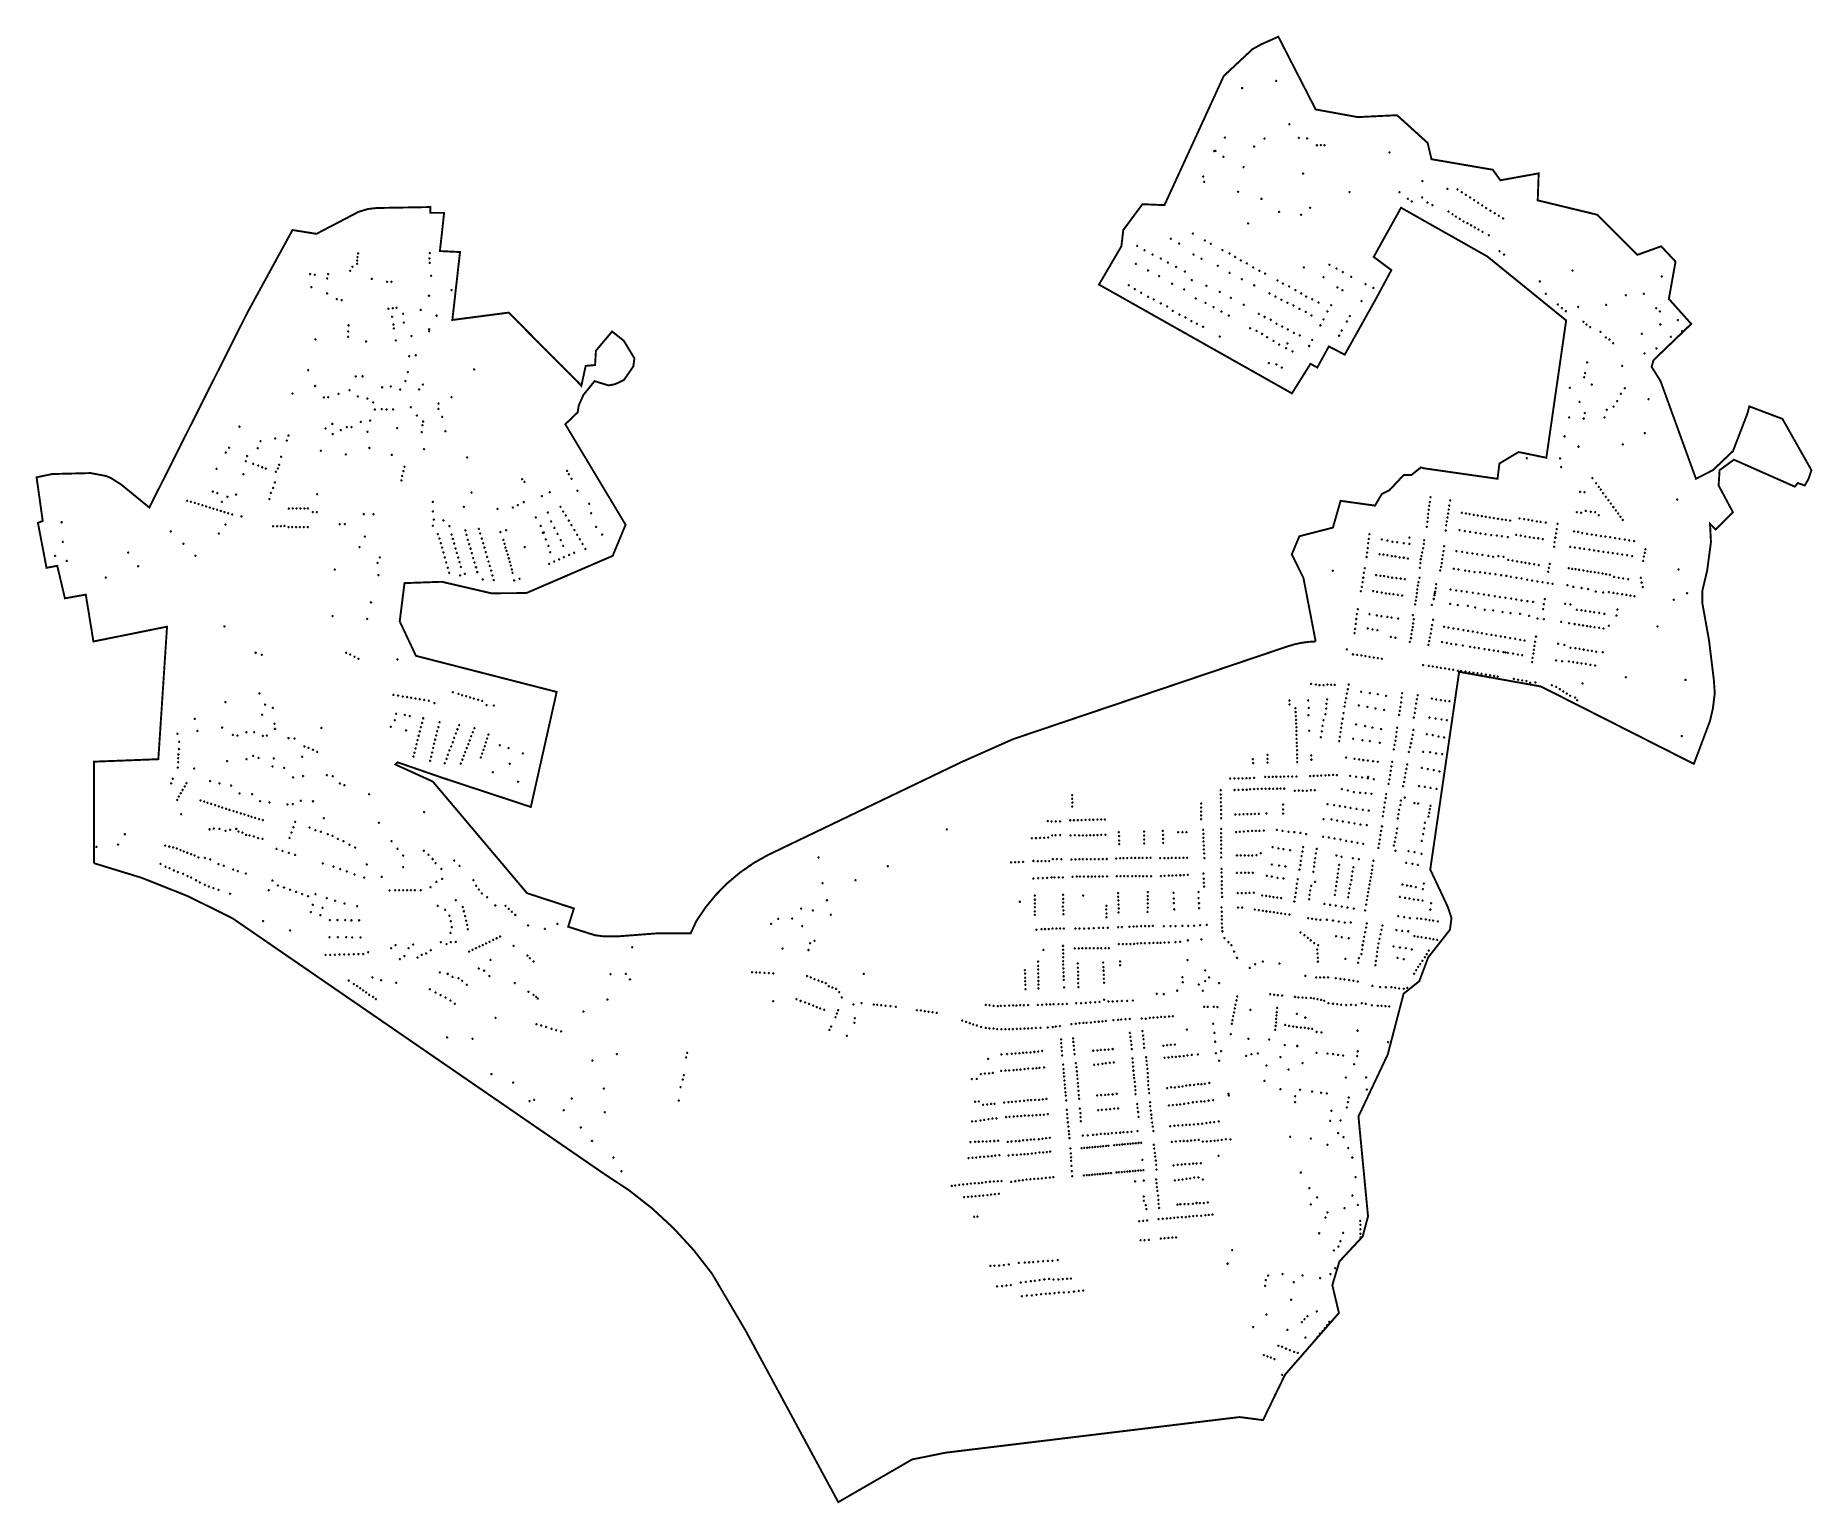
# Model space of a CAD drawing. Header units: millimetres. Extents: x 186166 to 188022, y 2506050 to 2507584.
import ezdxf

# ---------------------------------------------------------------- set-up
doc = ezdxf.new("R2010")
doc.units = ezdxf.units.MM
doc.layers.add('03標範圍線', color=7, linetype='Continuous')
doc.styles.get("Standard").update_dxf_attribs({"font": 'arial.ttf'})
doc.linetypes.add('plan line supply ---- + ---- + ---- + ----', pattern='A,80,-12.5,["+",Standard,S=15,R=0,X=0,Y=-7.5],-25', length=117.5)

msp = doc.modelspace()

# ---------------------------------------------------------------- linework, layer by layer
at = {"color": 7}
for centre in [(187426.5, 2507528.8), (187462.1, 2507536.4), (187475.8, 2507491.1), (187408.4, 2507477.1), (187439, 2507467.7), (187450, 2507476), (187485.8, 2507476.7), (187494.4, 2507476.2), (187504.6, 2507469), (187508.7, 2507469.3), (187512.4, 2507469.1), (187397.3, 2507463), (187398.7, 2507463.2), (187406.9, 2507457.1), (187428, 2507446.3), (187580.6, 2507461.6), (187385.9, 2507436.4), (187386.9, 2507430.8), (187490.2, 2507439.4), (187614.9, 2507431.7), (187422.2, 2507420.5), (187446.7, 2507413), (187538.7, 2507420.1), (187591, 2507419.9), (187599.7, 2507413.2), (187603.7, 2507410.4), (187614.7, 2507414.6), (187620.1, 2507409.2), (187640.9, 2507423.5), (187651.6, 2507423), (187655.9, 2507419.9), (187660.2, 2507417.2), (187664.6, 2507414.6), (187669, 2507411.8), (187673.1, 2507409), (187465.1, 2507399.4), (187488.1, 2507396.5), (187497.5, 2507403.8), (187625.2, 2507406.5), (187642.2, 2507399.8), (187646.3, 2507397), (187649.8, 2507394.6), (187653.9, 2507392.1), (187677.4, 2507406.2), (187681.4, 2507403.4), (187685.9, 2507400.6), (187690.4, 2507398), (187694.7, 2507395.4), (187699.1, 2507392.7), (187352.1, 2507371.3), (187375.1, 2507376.8), (187432.6, 2507387.4), (187657.8, 2507389.5), (187661.8, 2507387.6), (187665.6, 2507385.4), (187669.5, 2507383.2), (187673.5, 2507381), (187677.7, 2507378.7), (187684.3, 2507375.1), (186502.8, 2507356.1), (186577.7, 2507356.4), (187316.9, 2507363.9), (187324.5, 2507359.3), (187332.9, 2507354.9), (187360.8, 2507366.4), (187375.7, 2507354.9), (187387.6, 2507369.6), (187393.8, 2507366.1), (187405.9, 2507359.6), (187413.4, 2507356.1), (187695.5, 2507358.3), (187700.2, 2507354.8), (186452.6, 2507334.4), (186471.5, 2507334.5), (186494.7, 2507338), (186496.9, 2507342.1), (186501.7, 2507345.3), (186502, 2507348.6), (186502.3, 2507352.3), (186577.4, 2507350.9), (186577.6, 2507346.2), (187315.5, 2507345), (187328.2, 2507338.2), (187341.6, 2507350.6), (187349, 2507346.5), (187357.4, 2507341.9), (187366.7, 2507337.1), (187384.1, 2507350.4), (187401, 2507343.2), (187413.3, 2507335.7), (187419.1, 2507352.4), (187425.1, 2507348.7), (187431.4, 2507345.6), (187438.1, 2507341.4), (187444.5, 2507338), (187450.4, 2507335), (187491, 2507341.4), (187517.7, 2507344.2), (187525.1, 2507340.2), (187531.7, 2507336.5), (187771.7, 2507338.1), (186454, 2507320.8), (186457.5, 2507333.7), (186470.6, 2507329.9), (186517.1, 2507329.4), (186533.1, 2507326.4), (186537.7, 2507326.4), (186579.3, 2507332.7), (186600.5, 2507317.7), (187308, 2507322.8), (187314.2, 2507318.8), (187339.9, 2507332.3), (187353.2, 2507324.4), (187366, 2507318.4), (187373.9, 2507328.2), (187389.2, 2507322.3), (187403, 2507315.8), (187426.3, 2507329), (187439.1, 2507322.7), (187463.5, 2507327.8), (187469, 2507324.5), (187475.7, 2507321.5), (187482.1, 2507317.7), (187511.5, 2507331.1), (187526, 2507320.6), (187531.2, 2507317.6), (187540.4, 2507331.5), (187563.7, 2507320), (187737.5, 2507326.8), (187864.9, 2507332), (186470.5, 2507314.2), (186480.5, 2507308.3), (186485.8, 2507307.2), (186534.5, 2507298.3), (186539.1, 2507298.7), (186543.1, 2507299.2), (186568.3, 2507297), (186576.9, 2507311.8), (187321.1, 2507315), (187328.4, 2507310.7), (187334.1, 2507307.9), (187341.4, 2507303.8), (187348.2, 2507300.7), (187378, 2507309.1), (187388.3, 2507304.3), (187396.6, 2507299.9), (187414.7, 2507309.5), (187428.1, 2507302.4), (187454.9, 2507314.3), (187461.2, 2507311), (187467.5, 2507307.6), (187473.8, 2507304.5), (187480.1, 2507301.7), (187486.4, 2507298), (187488.2, 2507314.2), (187493.2, 2507311), (187499.7, 2507308.1), (187506.3, 2507304.6), (187519.5, 2507301.9), (187551.3, 2507306.2), (187743.8, 2507313.9), (187756.4, 2507302.8), (187760.5, 2507299), (187777.6, 2507300.1), (187806.9, 2507302.3), (187827.5, 2507312.4), (187846.2, 2507313.9), (187859.2, 2507298.7), (186492.9, 2507280.9), (186538.4, 2507289.8), (186539.8, 2507281.6), (186550, 2507293), (186584.9, 2507291), (187354, 2507295.9), (187360.9, 2507292.1), (187367.2, 2507289.1), (187373.4, 2507285.4), (187379.3, 2507282.6), (187385.6, 2507279.4), (187404.9, 2507295.3), (187412.5, 2507291.1), (187444, 2507292.8), (187450, 2507289.6), (187456.4, 2507286.8), (187462.5, 2507282.5), (187468.3, 2507279.6), (187492.9, 2507294.9), (187499, 2507291.2), (187508.2, 2507280.9), (187511.5, 2507287), (187515.6, 2507295.5), (187535.9, 2507284.9), (187539.1, 2507290.5), (187764.8, 2507295.7), (187783, 2507284.6), (187786.4, 2507281.7), (187790.2, 2507279.1), (187862.9, 2507295.5), (187863.4, 2507281.9), (187881.8, 2507286.3), (186458.2, 2507266.1), (186492.5, 2507269), (186492.6, 2507274.6), (186511.2, 2507264), (186540.2, 2507277.6), (186542.4, 2507265.1), (186558.7, 2507269.6), (186577, 2507276.8), (186577.1, 2507274.7), (187403, 2507269.1), (187434.8, 2507277.9), (187441.5, 2507275), (187447.4, 2507272), (187452.6, 2507268.4), (187459.4, 2507264.6), (187465.2, 2507260.7), (187473.7, 2507262), (187474.2, 2507276.6), (187480.6, 2507273), (187486.7, 2507270.4), (187499.7, 2507265.6), (187527.7, 2507270.1), (187530.6, 2507275.5), (187801, 2507274.1), (187806.6, 2507268.3), (187810.2, 2507266), (187814.2, 2507262.2), (187844.1, 2507272.1), (187874.4, 2507269), (187886.1, 2507274.7), (186556.3, 2507248.6), (186563, 2507249.6), (187454.5, 2507241.4), (187472.4, 2507257), (187479.2, 2507253.7), (187496.5, 2507259.3), (187786.8, 2507242.2), (187847, 2507251.5), (187859.3, 2507256.8), (186450.8, 2507234), (186500.3, 2507227.5), (186507.5, 2507227.6), (186552.3, 2507222.7), (186554.9, 2507232.1), (186624, 2507234.9), (187462.3, 2507240), (187467.8, 2507236.8), (187783.9, 2507226.6), (187784.8, 2507231), (187823.6, 2507238.5), (186434.4, 2507209.6), (186457.9, 2507217.5), (186467.1, 2507205.5), (186471.7, 2507205.8), (186482.5, 2507209.2), (186493.9, 2507213), (186502.7, 2507206.6), (186512.6, 2507204.4), (186527.8, 2507216.1), (186536.9, 2507217), (186546.8, 2507213.8), (186566.5, 2507213.9), (186570.6, 2507219), (186600.5, 2507205.7), (187768.9, 2507215.7), (187791.7, 2507219), (187822.3, 2507209.4), (187826.3, 2507215.1), (186518.6, 2507200.4), (186520.3, 2507192.8), (186527.5, 2507193.3), (186532.5, 2507193.1), (186539.3, 2507193.1), (186558, 2507195.3), (186564.3, 2507186.6), (186586.8, 2507193.5), (186586.9, 2507199.1), (187784.5, 2507189.2), (187807.4, 2507192.7), (187814.5, 2507196), (187818.4, 2507201.7), (187851.2, 2507203.6), (186378.9, 2507175), (186468.8, 2507173.2), (186475.9, 2507177.8), (186476.3, 2507167.2), (186484.7, 2507171.4), (186491.2, 2507174.6), (186496, 2507174.5), (186505.6, 2507179.9), (186512.8, 2507169.7), (186515.4, 2507181.4), (186543.8, 2507173.5), (186569.3, 2507169.4), (186570, 2507176.4), (186570.8, 2507180.4), (186590.7, 2507185.2), (186594.1, 2507170.2), (187768.3, 2507184.7), (187783.3, 2507183.5), (187805.2, 2507184.6), (187847.1, 2507168.3), (186368, 2507152.9), (186397.9, 2507152.5), (186416.2, 2507162.8), (186428.3, 2507160.5), (186430.1, 2507165.6), (186464, 2507149.9), (186514.6, 2507152.7), (186571.8, 2507151.5), (187763.3, 2507164.9), (187777.9, 2507154.1), (187824.2, 2507156.4), (186355, 2507131.1), (186364.5, 2507147.9), (186385.6, 2507138.9), (186386.9, 2507144.3), (186393.3, 2507136.1), (186398.5, 2507134.3), (186402.6, 2507132.5), (186406.3, 2507131.2), (186419, 2507131.3), (186420.3, 2507135.2), (186422.4, 2507143.6), (186490.1, 2507146), (186537.9, 2507145.4), (186551.4, 2507133.1), (186616.8, 2507142.9), (187724, 2507142), (187758.7, 2507141.9), (187759.9, 2507132.8), (186383, 2507125.2), (186415.9, 2507116.7), (186416.9, 2507127.9), (186548.1, 2507118.9), (186549, 2507123.6), (186550.2, 2507128.5), (186674.1, 2507120), (186676.8, 2507117.2), (186721.1, 2507128.8), (186723, 2507125.2), (186725.8, 2507120.5), (187792.4, 2507121.3), (187796.4, 2507115.9), (187799, 2507112.1), (186324.3, 2507097.5), (186328.2, 2507096.5), (186332.3, 2507095.3), (186336.2, 2507094.1), (186340.1, 2507092.9), (186350.9, 2507107.1), (186355.9, 2507105.5), (186360.6, 2507096.4), (186366.2, 2507101.7), (186375.3, 2507104), (186410.1, 2507099.4), (186411.8, 2507105.7), (186414, 2507111), (186460.2, 2507104.3), (186580.9, 2507096.3), (186621.4, 2507106.1), (186669.8, 2507093.1), (186675.9, 2507096.2), (186694.8, 2507102.4), (186703.1, 2507106.4), (186732, 2507108), (186744.3, 2507094.4), (187622.7, 2507096.2), (187623.4, 2507101.2), (187643.9, 2507097.9), (187779.6, 2507106.9), (187784.2, 2507106.4), (187801.1, 2507109.2), (187803.6, 2507105.5), (187806.5, 2507101.8), (187809.2, 2507098.1), (187811.8, 2507094.6), (187881, 2507098.8), (186193.1, 2507075.1), (186344, 2507091.7), (186347.8, 2507090.5), (186351.6, 2507089.3), (186355.6, 2507088.1), (186359.4, 2507087), (186363.2, 2507085.8), (186367.1, 2507084.5), (186371.3, 2507083.3), (186381, 2507081.2), (186430.4, 2507089.4), (186434.5, 2507089.5), (186438.5, 2507089.5), (186442.5, 2507089.5), (186446.7, 2507089.5), (186450.4, 2507089.5), (186455.6, 2507085.8), (186459.8, 2507085.8), (186508.8, 2507083.6), (186518.8, 2507083.5), (186581, 2507086.5), (186581.8, 2507077.9), (186592, 2507077), (186613.3, 2507091.2), (186648.5, 2507089.1), (186664.6, 2507090.5), (186688.4, 2507080.2), (186701.1, 2507085.3), (186704.7, 2507075.9), (186714.4, 2507091.3), (186717.2, 2507086.3), (186719.8, 2507082.2), (186722.9, 2507076.8), (186746.4, 2507084.5), (187620.1, 2507075.6), (187620.5, 2507079.8), (187621, 2507083.8), (187621.5, 2507088.1), (187622, 2507092.4), (187640.3, 2507075.9), (187641.1, 2507080), (187641.7, 2507084.2), (187642.3, 2507088.3), (187642.9, 2507092.5), (187656.1, 2507085.1), (187660.2, 2507084.3), (187664.1, 2507083.6), (187668.4, 2507082.8), (187672.6, 2507082.3), (187676.9, 2507081.5), (187681, 2507080.9), (187685.4, 2507080.1), (187689.5, 2507079.4), (187693.8, 2507078.7), (187698, 2507078), (187702.1, 2507077.6), (187706.4, 2507076.8), (187716.3, 2507079.1), (187721.3, 2507078.3), (187725.6, 2507077.7), (187729.5, 2507076.8), (187734.4, 2507076), (187738.3, 2507075.4), (187743.7, 2507074.8), (187776.3, 2507085.6), (187780.6, 2507085.1), (187785.4, 2507087), (187790.7, 2507086.1), (187795.4, 2507085.6), (187799.1, 2507082.5), (187814.3, 2507091), (187817, 2507087.4), (187819.4, 2507084.1), (187821.7, 2507080.9), (187824.1, 2507077.5), (186307, 2507065.5), (186357.4, 2507063.3), (186364.4, 2507072.6), (186414, 2507071), (186418.1, 2507071), (186422.2, 2507071), (186425.8, 2507071.2), (186430.2, 2507070), (186434.1, 2507070), (186438, 2507070), (186442, 2507070), (186446, 2507070), (186450.2, 2507070), (186483.7, 2507073.1), (186488.9, 2507073.2), (186510, 2507060.1), (186581, 2507071.4), (186586.2, 2507062.7), (186587.7, 2507058), (186598.2, 2507071.1), (186600.5, 2507062.2), (186601.8, 2507057.7), (186614.9, 2507066.6), (186616.2, 2507061.8), (186617.6, 2507056.9), (186629.1, 2507068.2), (186630.5, 2507063.4), (186632.1, 2507058.1), (186651.5, 2507064.9), (186654.6, 2507056.6), (186657.4, 2507066.7), (186693.6, 2507071.2), (186696, 2507064.1), (186696.9, 2507064.5), (186698.9, 2507057.2), (186707.9, 2507069.2), (186711.2, 2507062.9), (186714.5, 2507056.4), (186725.7, 2507072.1), (186728.9, 2507066.9), (186731.8, 2507062), (186734.6, 2507057.3), (186751.5, 2507070.2), (186757.8, 2507062.2), (187558.8, 2507057.7), (187559.4, 2507062.5), (187572.5, 2507057.2), (187578.3, 2507056), (187601.2, 2507059.1), (187616.8, 2507056.3), (187619.4, 2507070.4), (187639.2, 2507066.4), (187639.8, 2507071.9), (187653.7, 2507066.9), (187659.3, 2507065.8), (187664.6, 2507065), (187670.5, 2507064.1), (187675.6, 2507063.5), (187680.9, 2507062.6), (187686.8, 2507061.7), (187692.6, 2507061.1), (187697.9, 2507060.4), (187704.1, 2507059.6), (187712.8, 2507061.8), (187717.5, 2507061.2), (187722.3, 2507060.2), (187727, 2507059.5), (187731.4, 2507058.8), (187735.9, 2507058.3), (187740.5, 2507057.5), (187753.7, 2507059), (187754.5, 2507063.5), (187755.2, 2507067.9), (187756.1, 2507073.5), (187773.3, 2507065.6), (187777.5, 2507065), (187781.9, 2507063.8), (187786.9, 2507063), (187791.8, 2507062.3), (187796.5, 2507061.6), (187801.4, 2507060.7), (187806, 2507060.2), (187811, 2507059.5), (187816.2, 2507058.5), (187820.9, 2507057.8), (187826.2, 2507057), (187830.9, 2507056.2), (186186.3, 2507040), (186194.2, 2507054.6), (186262.6, 2507043.4), (186320.3, 2507052.7), (186332.9, 2507040.1), (186504.4, 2507049.2), (186525.6, 2507038.3), (186589.1, 2507053.2), (186590.5, 2507048.6), (186591.9, 2507043.6), (186593.4, 2507038.4), (186603.2, 2507052.9), (186604.6, 2507047.8), (186606, 2507043), (186607.4, 2507038.2), (186619, 2507052.2), (186620.4, 2507047.5), (186621.8, 2507042.8), (186623.2, 2507037.7), (186633.5, 2507053.2), (186634.8, 2507048.6), (186636.2, 2507044), (186637.6, 2507038.9), (186655.8, 2507052.7), (186656.8, 2507048.7), (186658, 2507045.2), (186659.2, 2507041.4), (186660.2, 2507037.4), (186676.9, 2507049.2), (186701.7, 2507050.4), (186703.6, 2507043.7), (186717.1, 2507050.3), (186717.9, 2507038.5), (186723.2, 2507040.9), (186728.6, 2507043.3), (186737.4, 2507052.4), (186740.4, 2507047.2), (187556.5, 2507038.8), (187557, 2507043.4), (187557.7, 2507048.1), (187558.3, 2507053.2), (187570.1, 2507041.7), (187574, 2507041.3), (187578.3, 2507040.7), (187582.8, 2507039.8), (187583.5, 2507054.8), (187586.6, 2507039.4), (187588.5, 2507054.2), (187590.9, 2507038.3), (187595.3, 2507053.2), (187595.3, 2507038.1), (187599.7, 2507037.2), (187601.3, 2507052.5), (187613.8, 2507039.8), (187614.6, 2507043.5), (187615.5, 2507048), (187616.4, 2507052.4), (187636.2, 2507040.6), (187636.9, 2507045), (187637.5, 2507050), (187650.4, 2507045), (187656.4, 2507044.2), (187661.6, 2507043.3), (187667, 2507042.5), (187672.1, 2507041.7), (187677.5, 2507040.9), (187683.8, 2507040), (187688.7, 2507039.1), (187694.3, 2507039.8), (187699.7, 2507039), (187752.4, 2507049.5), (187752.9, 2507054.2), (187769.3, 2507049.3), (187774.2, 2507048.6), (187779.3, 2507048), (187783.9, 2507047.2), (187789.3, 2507046.6), (187794.2, 2507045.7), (187798.8, 2507045), (187804, 2507044.2), (187809, 2507043.6), (187813.7, 2507042.9), (187818.7, 2507042.2), (187823.6, 2507041.3), (187828.8, 2507040.7), (187834.1, 2507039.8), (187836, 2507055.5), (187846.2, 2507039.3), (187847.1, 2507043.3), (187847.8, 2507046.9), (186198.4, 2507034.7), (186272.9, 2507029.1), (186478.5, 2507025.7), (186523.1, 2507032.6), (186524.1, 2507019.9), (186595, 2507033.2), (186596.5, 2507027.6), (186598.1, 2507022.4), (186608.8, 2507033.4), (186609.3, 2507019.6), (186610.2, 2507028.5), (186614.4, 2507021.1), (186624.5, 2507032.9), (186626, 2507028.1), (186639.1, 2507034), (186640.3, 2507029.5), (186641.8, 2507024.6), (186643.2, 2507019.5), (186661.3, 2507033.7), (186662.3, 2507029.9), (186663.3, 2507025.9), (186664.3, 2507022.4), (186702.6, 2507031.6), (186707.8, 2507034), (186713, 2507036.2), (187521.2, 2507024.4), (187553.7, 2507022.3), (187554.8, 2507027.1), (187566.5, 2507019.9), (187570.9, 2507019.2), (187574.7, 2507018.8), (187612.2, 2507027.6), (187612.7, 2507032.4), (187613, 2507036.4), (187633.5, 2507024.7), (187634.3, 2507028.5), (187635, 2507032.5), (187635.5, 2507036.6), (187647.5, 2507026.5), (187652.4, 2507025.8), (187659.6, 2507024.6), (187663.8, 2507024), (187669.3, 2507023.1), (187675, 2507022.8), (187680.3, 2507022.2), (187685.3, 2507021.5), (187691.1, 2507020.7), (187697.1, 2507019.7), (187702.5, 2507019.1), (187704.5, 2507035.7), (187709, 2507035), (187713.7, 2507034.2), (187718.4, 2507033.4), (187722.5, 2507032.8), (187726.6, 2507032), (187731.7, 2507031.2), (187736.3, 2507030.4), (187746.3, 2507023.3), (187747, 2507027.4), (187747.8, 2507031.6), (187767.8, 2507027.1), (187771.4, 2507026.3), (187774.8, 2507026.1), (187778.6, 2507025.5), (187783.1, 2507024.7), (187787.3, 2507023.9), (187790.9, 2507023.3), (187794.9, 2507022.8), (187798.9, 2507022.3), (187803, 2507021.4), (187806.7, 2507020.8), (187810.8, 2507020.2), (187845.5, 2507034.7), (187882.5, 2507025.9), (186239.1, 2507017.3), (186633, 2507015.3), (186644.6, 2507014.7), (186665.8, 2507014.3), (186671.5, 2507016), (187550.6, 2507003), (187551.6, 2507007.6), (187552.3, 2507012.5), (187553, 2507017.2), (187563.5, 2507003.1), (187567.5, 2507002.3), (187572.3, 2507001.6), (187576.7, 2507000.8), (187579.2, 2507018), (187580.6, 2507000.4), (187583.2, 2507017.2), (187587.6, 2507016.7), (187592.1, 2507016.2), (187596.5, 2507015.6), (187609, 2507001), (187609.5, 2507004.9), (187610.1, 2507008.9), (187610.8, 2507012.5), (187611.8, 2507017.1), (187627.7, 2507000.7), (187628, 2507002.5), (187628.7, 2507006.2), (187629.3, 2507010.4), (187644.2, 2507004.7), (187650.1, 2507003.9), (187655.8, 2507003.2), (187661.1, 2507002.4), (187667.6, 2507001.4), (187673.4, 2507000.5), (187707.3, 2507018.1), (187713, 2507017.1), (187718.5, 2507016.4), (187724.3, 2507015), (187729.4, 2507014.1), (187735, 2507013.2), (187740.4, 2507012.4), (187746, 2507011.5), (187750.8, 2507010.8), (187766.3, 2507009.3), (187772.5, 2507007.5), (187781.2, 2507006.4), (187787.9, 2507005.3), (187796, 2507002.6), (187803.7, 2507001.7), (187809.7, 2507002.1), (187814.4, 2507001.3), (187815.1, 2507017.9), (187818.5, 2507000.6), (187819.9, 2507017.1), (187823.4, 2506999.9), (187824.7, 2507016.4), (187829.9, 2507015.6), (187843.1, 2507017.1), (187843.9, 2507012), (187845.1, 2507007.4), (187891.3, 2507000.9), (186516.3, 2506991.4), (187547.2, 2506984.2), (187584.6, 2506999.8), (187589.2, 2506999.2), (187593.6, 2506998.5), (187607.2, 2506989.2), (187607.8, 2506993.3), (187608.5, 2506997.1), (187624.7, 2506988.7), (187626.7, 2506994.9), (187627.3, 2506998.8), (187643.8, 2506989.8), (187651.8, 2506988.6), (187662.3, 2506987.7), (187670, 2506986.1), (187679, 2506999.7), (187680, 2506983.6), (187684.2, 2506998.8), (187688.8, 2506982.9), (187690.6, 2506997.7), (187695.8, 2506996.9), (187701.6, 2506996.2), (187707.7, 2506995.3), (187712.9, 2506994.4), (187718.2, 2506993.4), (187724.5, 2506992.7), (187730.4, 2506991.8), (187741.1, 2506984.4), (187741.8, 2506989.5), (187742.6, 2506994.8), (187764.1, 2506990), (187769.4, 2506989.2), (187776.3, 2506983.7), (187780.9, 2506983.2), (187785.2, 2506982.5), (187790, 2506981.7), (187818.6, 2506983.9), (187827.9, 2506999.2), (187832.2, 2506998.5), (187836.3, 2506997.8), (187877.5, 2506994.2), (186363.1, 2506966.2), (186476.2, 2506977.1), (186512.3, 2506974.1), (187544.5, 2506963.7), (187545.2, 2506968.8), (187545.7, 2506974), (187546.4, 2506979.1), (187557.7, 2506964.1), (187559.6, 2506978.9), (187562.7, 2506963.1), (187567.2, 2506977.8), (187572, 2506976.8), (187578.2, 2506976.1), (187582.6, 2506975.5), (187589.6, 2506974.4), (187604.7, 2506965.6), (187604.9, 2506978.1), (187605.1, 2506969.4), (187605.8, 2506973.7), (187624.2, 2506963.4), (187624.9, 2506967.6), (187626, 2506973.3), (187637.5, 2506965.9), (187642, 2506965.1), (187647.2, 2506964.2), (187652.2, 2506963.4), (187698.6, 2506981.3), (187707, 2506980.1), (187716.9, 2506979.4), (187726.3, 2506977.3), (187735.1, 2506974.5), (187741.7, 2506973.9), (187759.8, 2506970.9), (187768, 2506969.6), (187773.9, 2506968.7), (187778.5, 2506968), (187782.6, 2506967.3), (187786.9, 2506966.6), (187790.4, 2506966.1), (187794.4, 2506981.1), (187794.7, 2506965.4), (187799.6, 2506980.3), (187799.6, 2506964.8), (187804.1, 2506964), (187805, 2506979.4), (187809.7, 2506967), (187817.6, 2506977.5), (187860.6, 2506966.2), (187543.9, 2506959.3), (187567.8, 2506962.3), (187581.9, 2506955.2), (187586.7, 2506954.4), (187601.8, 2506950), (187602.9, 2506954.1), (187603.4, 2506958.2), (187604.1, 2506962.2), (187621.1, 2506947), (187621.9, 2506950.9), (187622.7, 2506954.8), (187623.5, 2506958.8), (187635.4, 2506949.9), (187640.2, 2506949), (187645, 2506948), (187650, 2506947.4), (187657.2, 2506946.3), (187657.7, 2506962.5), (187662.6, 2506961.5), (187664.7, 2506945), (187667.4, 2506960.9), (187669.4, 2506944.2), (187672.4, 2506960), (187677, 2506959.1), (187681.9, 2506958.2), (187686.9, 2506957.4), (187691.7, 2506956.6), (187696.7, 2506955.8), (187701.2, 2506955.1), (187706.5, 2506954), (187711.8, 2506953.3), (187717, 2506952.3), (187721.5, 2506951.4), (187731.9, 2506945.9), (187732.5, 2506950.2), (187733.5, 2506955.6), (187756.5, 2506948.1), (187763.2, 2506946.9), (186395.8, 2506938.7), (186402.2, 2506936.6), (186490.4, 2506938.8), (186494.6, 2506936.8), (186499.2, 2506934.5), (186503.1, 2506932.5), (186543.9, 2506931.8), (187535.9, 2506942.2), (187542.3, 2506937), (187546.8, 2506936.4), (187551.1, 2506935.9), (187555.3, 2506935.2), (187559.6, 2506934.4), (187564, 2506933.7), (187568.3, 2506933.1), (187572.5, 2506932.5), (187615.5, 2506925.9), (187673.9, 2506943.6), (187679.8, 2506942.6), (187684.4, 2506941.9), (187689.4, 2506941), (187694, 2506940.3), (187699.5, 2506939.4), (187701.6, 2506939), (187704.2, 2506938.6), (187709.5, 2506937.8), (187714.6, 2506936.8), (187719.2, 2506936.1), (187729.6, 2506929), (187730, 2506933.4), (187730.8, 2506937.8), (187731.3, 2506941.8), (187754.5, 2506930.7), (187760.8, 2506929.9), (187767.9, 2506929.7), (187769.6, 2506943.9), (187772.4, 2506929), (187774.6, 2506943.5), (187776.8, 2506928.2), (187779, 2506942.7), (187781, 2506927.6), (187783.3, 2506942), (187785.6, 2506927), (187787.7, 2506941.2), (187790.3, 2506926.1), (187791.9, 2506940.6), (187796.5, 2506939.8), (187803.3, 2506939.2), (187621.4, 2506925), (187625.6, 2506924.4), (187629.9, 2506923.8), (187634.1, 2506922.9), (187638.5, 2506922.3), (187642.9, 2506921.5), (187647.1, 2506920.9), (187652, 2506919.7), (187655.2, 2506919.6), (187659.8, 2506919), (187664, 2506918.4), (187668.1, 2506917.8), (187672.5, 2506917.3), (187676.7, 2506916.7), (187681.1, 2506915.9), (187685.5, 2506915.2), (187689.7, 2506914.5), (187693.5, 2506913.8), (187710.5, 2506911.4), (187714.8, 2506910.5), (187719.2, 2506909.8), (187723.5, 2506909.2), (187727.3, 2506907.3), (187732.9, 2506907.8), (187795.3, 2506925.4), (187827.5, 2506913.2), (187889.7, 2506910.4), (186399.8, 2506896.2), (186539.8, 2506894.7), (186544.6, 2506893.9), (186549.5, 2506893), (186554, 2506892.4), (186558.2, 2506891.7), (186562.9, 2506890.9), (186567.3, 2506890.1), (186572, 2506889.4), (186576.8, 2506888.6), (186601.9, 2506897.4), (186607.8, 2506895.7), (186611.7, 2506894.4), (186615.8, 2506893.2), (186619.8, 2506892), (186623.7, 2506890.9), (186628.2, 2506889.6), (187475.9, 2506888.7), (187495.6, 2506888.9), (187498.5, 2506906.1), (187503.5, 2506905.5), (187507.3, 2506905), (187511.5, 2506904.8), (187515.4, 2506889.9), (187515.5, 2506905.5), (187519.6, 2506905.3), (187523.3, 2506905.2), (187535.1, 2506891.2), (187535.9, 2506896), (187536.9, 2506900.6), (187537.8, 2506905.4), (187550.9, 2506897.9), (187559.9, 2506896.6), (187568.1, 2506895.3), (187576.8, 2506893.7), (187593.1, 2506891.8), (187593.8, 2506896.4), (187609, 2506890.1), (187609.9, 2506894.4), (187624.8, 2506890.8), (187629.3, 2506890), (187634.1, 2506889.3), (187638.7, 2506888.6), (187749.9, 2506904.7), (187754.6, 2506903), (187758.4, 2506900.8), (187761.9, 2506898.4), (187765.6, 2506896.1), (187769.1, 2506893.8), (187774.4, 2506891.9), (187776.4, 2506889.1), (187782.2, 2506906.7), (186364.2, 2506887.2), (186402.5, 2506873.9), (186405.7, 2506884.6), (186413.7, 2506881.1), (186542.7, 2506875), (186551.8, 2506873.8), (186556.8, 2506872.6), (186570.9, 2506870.2), (186582.6, 2506886.1), (186632.5, 2506888.4), (186637.1, 2506884), (186644.7, 2506883.5), (187476.1, 2506884.8), (187482.2, 2506880.7), (187482.4, 2506876.7), (187482.6, 2506872.6), (187495.7, 2506873.4), (187496.1, 2506881.1), (187513.4, 2506874.4), (187514.4, 2506880.4), (187514.6, 2506885.5), (187532.4, 2506875.7), (187533.5, 2506882.6), (187534.2, 2506886.8), (187548.3, 2506883.7), (187557.3, 2506882.1), (187565.8, 2506880.6), (187574.8, 2506879), (187590.5, 2506873.7), (187591.1, 2506878), (187591.8, 2506882.2), (187592.5, 2506886.9), (187605.7, 2506870.9), (187606.8, 2506875.9), (187607.5, 2506880.6), (187608.2, 2506885.6), (187622.2, 2506870.9), (187628.6, 2506870), (187643, 2506888.1), (186314.1, 2506854.1), (186332.1, 2506869.6), (186335, 2506857), (186360.8, 2506860.6), (186372.1, 2506852.9), (186376.7, 2506852.1), (186386.1, 2506855.7), (186394.3, 2506855.7), (186403.3, 2506851.8), (186407.6, 2506852.1), (186415.6, 2506864.5), (186416, 2506859.2), (186464.5, 2506860.1), (186536.9, 2506861.4), (186541.1, 2506868.2), (186552.9, 2506857.6), (186566.1, 2506852), (186567.3, 2506856.5), (186568.5, 2506861.1), (186569.7, 2506865.4), (186584.4, 2506852.3), (186585.5, 2506856.7), (186586.7, 2506861.1), (186587.9, 2506866.1), (186605, 2506854.4), (186606.6, 2506858.7), (186608.5, 2506863.2), (186621.1, 2506851.5), (186622.6, 2506855.7), (186624.4, 2506859.8), (186639, 2506853.2), (187482.8, 2506868.5), (187482.9, 2506864.7), (187483.1, 2506860.8), (187483.2, 2506857.1), (187483.2, 2506853.1), (187496.6, 2506857.2), (187509.6, 2506856.5), (187510.6, 2506862.2), (187511.6, 2506868.2), (187529.4, 2506855.9), (187530.1, 2506860.3), (187530.6, 2506864.7), (187531.5, 2506869.8), (187545.6, 2506863.9), (187554.9, 2506862.1), (187562.6, 2506860.5), (187571.6, 2506859), (187587.8, 2506855.8), (187588.6, 2506860.4), (187604.8, 2506852.9), (187605.5, 2506858.1), (187625.7, 2506852.7), (187634.9, 2506869), (187640.5, 2506868.2), (187885.7, 2506851.6), (186315.7, 2506838), (186316, 2506845.8), (186436.5, 2506849.1), (186446.7, 2506840.9), (186451.1, 2506839.2), (186455.7, 2506837.3), (186460.2, 2506835.1), (186561.7, 2506834.3), (186562.8, 2506838.7), (186563.9, 2506843.1), (186564.9, 2506847.5), (186580.1, 2506834.4), (186581.3, 2506839.2), (186582.2, 2506843.6), (186583.3, 2506847.9), (186598.3, 2506836.6), (186600.1, 2506840.9), (186601.8, 2506845.2), (186603.3, 2506849.7), (186614.7, 2506835), (186616.3, 2506839.1), (186618, 2506843.2), (186619.5, 2506847.2), (186632.5, 2506833.3), (186633.8, 2506837.2), (186635.1, 2506841), (186636.4, 2506845), (186637.8, 2506849), (186651, 2506842.1), (186660.1, 2506839.1), (186675.1, 2506833.5), (187483.3, 2506848.7), (187483.5, 2506844.6), (187483.7, 2506841), (187483.8, 2506836.8), (187508.6, 2506850.4), (187527.9, 2506846.4), (187528.6, 2506851), (187542.5, 2506848.8), (187552.2, 2506847.3), (187560, 2506846.5), (187570.3, 2506844.7), (187584.9, 2506837.7), (187585.8, 2506842.4), (187586.6, 2506846.8), (187587.3, 2506851.2), (187600.8, 2506835.1), (187601.9, 2506840), (187602.9, 2506844.2), (187603.8, 2506848.7), (187615.7, 2506835.1), (187622.9, 2506834.7), (187629.1, 2506833.6), (187631.7, 2506851.1), (187635.6, 2506832.8), (187637.5, 2506850.2), (186314.4, 2506818.7), (186314.9, 2506828.5), (186314.9, 2506824.3), (186315.1, 2506832.4), (186331.7, 2506817.7), (186365.9, 2506825.5), (186386.3, 2506827.5), (186393.3, 2506831), (186398.8, 2506828.9), (186413.5, 2506820), (186414.7, 2506828.3), (186425.6, 2506818.3), (186444.4, 2506830), (186560.8, 2506830.2), (186578, 2506825.9), (186579, 2506830), (186593.3, 2506823.3), (186595.2, 2506827.8), (186596.7, 2506832.1), (186610.1, 2506822.9), (186611.8, 2506827), (186613.2, 2506831.1), (186631.2, 2506829.3), (186661.2, 2506822.8), (187437.8, 2506827.4), (187437.9, 2506823.4), (187453, 2506831.9), (187453.1, 2506827.8), (187453.1, 2506823.9), (187483.9, 2506832.4), (187484, 2506828.7), (187484.1, 2506824.4), (187498.6, 2506831.5), (187498.9, 2506827), (187535.3, 2506829.1), (187544, 2506827.9), (187548.9, 2506827.2), (187553.1, 2506826.6), (187557.9, 2506826), (187563.3, 2506825.4), (187568.2, 2506824.9), (187581.8, 2506815.5), (187582.5, 2506819.9), (187583.3, 2506824.6), (187598.1, 2506817.3), (187598.9, 2506822.1), (187614.3, 2506818.3), (187620.6, 2506817.1), (187626.6, 2506816.1), (187632.6, 2506814.7), (186307.5, 2506802.2), (186309.1, 2506807.1), (186321.7, 2506799.1), (186323.5, 2506802.4), (186348.1, 2506804.6), (186357.9, 2506802.2), (186370.2, 2506799.9), (186434.9, 2506808.4), (186445.3, 2506809.9), (186470.3, 2506810.8), (186476.4, 2506809.6), (186483.9, 2506802.1), (186488.5, 2506800.2), (186643.7, 2506813.9), (186670, 2506803.9), (187414.1, 2506807.2), (187418.4, 2506807.4), (187422.8, 2506807.4), (187426.8, 2506807.4), (187427.2, 2506795.6), (187430.9, 2506807.5), (187431.2, 2506795.6), (187434.6, 2506807.6), (187434.8, 2506796.1), (187438.9, 2506807.9), (187439, 2506796.2), (187443, 2506796.4), (187447, 2506796.6), (187450.6, 2506808.9), (187450.9, 2506796.6), (187454.4, 2506809), (187455, 2506796.7), (187458.5, 2506809.2), (187459, 2506796.6), (187462.2, 2506809.2), (187463, 2506796.7), (187466.6, 2506809.2), (187466.6, 2506796.8), (187470.3, 2506809.4), (187470.4, 2506796.7), (187474.7, 2506809.5), (187478.9, 2506809.3), (187483.2, 2506809.4), (187497.5, 2506809.9), (187501.2, 2506810), (187505.3, 2506810.2), (187509.2, 2506810.3), (187513.4, 2506810.6), (187517.3, 2506810.8), (187521.5, 2506811), (187525.5, 2506810.8), (187530.8, 2506796.2), (187539.4, 2506810), (187545.5, 2506809.2), (187551.8, 2506808.4), (187557.8, 2506807.5), (187558, 2506809), (187564.2, 2506806.6), (187579.5, 2506801.7), (187580.4, 2506806.3), (187581.2, 2506810.9), (187594.7, 2506799.3), (187595.6, 2506803.8), (187596.5, 2506808.5), (187597.2, 2506813), (187611.3, 2506799.4), (187617.4, 2506798.5), (187623.4, 2506797.5), (187629.6, 2506796.5), (186313.8, 2506784.9), (186315.6, 2506788.5), (186317.5, 2506791.9), (186319.4, 2506795.3), (186338.2, 2506784.4), (186342.1, 2506783.2), (186345.6, 2506781.9), (186349.4, 2506780.8), (186353.6, 2506779.5), (186357.3, 2506778.2), (186379, 2506791.7), (186392.1, 2506791.1), (186400.4, 2506783.5), (186410.1, 2506782.3), (186428.9, 2506780.2), (186434.5, 2506780.6), (186442.9, 2506784), (186455.7, 2506783.5), (186514.3, 2506790.8), (187249, 2506790), (187249, 2506786.1), (187249, 2506777.9), (187249.1, 2506782.1), (187383.8, 2506781.1), (187404.1, 2506795.1), (187404.1, 2506790.6), (187404.3, 2506786.6), (187404.3, 2506782.5), (187404.5, 2506778.4), (187418.5, 2506795.3), (187422.8, 2506795.4), (187469.2, 2506780), (187481.5, 2506794.6), (187485.7, 2506794.7), (187489.8, 2506794.6), (187494, 2506794.6), (187498.4, 2506795), (187502.3, 2506795), (187515.8, 2506780.5), (187522.7, 2506779.5), (187528.4, 2506778.5), (187534.2, 2506777.6), (187537, 2506794.9), (187543.3, 2506793.2), (187549.7, 2506792.4), (187555.5, 2506792), (187561.5, 2506791.4), (187574.9, 2506777.1), (187575.6, 2506782.2), (187576.5, 2506786.8), (187577.1, 2506791.1), (187591.8, 2506779.7), (187592.4, 2506784.3), (187596.3, 2506787.3), (187606.4, 2506781.6), (187610.3, 2506781.1), (187623.3, 2506778.9), (186318, 2506769.9), (186360.9, 2506777), (186364.9, 2506775.7), (186368.4, 2506774.5), (186372.7, 2506773.3), (186376.2, 2506772.2), (186380.3, 2506770.9), (186384.1, 2506769.8), (186388.2, 2506768.4), (186391.6, 2506767.4), (186395.4, 2506766.2), (186399.5, 2506764.9), (186403.3, 2506763.8), (186437.1, 2506761.9), (186467.1, 2506765.7), (186524.5, 2506761.1), (186571.7, 2506772.2), (187223.3, 2506762.9), (187227.4, 2506762.4), (187231.7, 2506762.5), (187236.3, 2506762.5), (187246.9, 2506763.6), (187250.7, 2506763.6), (187254.8, 2506763.7), (187258.8, 2506763.8), (187262.9, 2506764), (187267.1, 2506764.2), (187271, 2506764.2), (187275.3, 2506764.4), (187279.2, 2506764.5), (187283.1, 2506764.4), (187383.5, 2506772.8), (187383.5, 2506768.8), (187383.5, 2506764.8), (187383.6, 2506776.9), (187404.5, 2506774.5), (187404.5, 2506770.1), (187404.6, 2506765.7), (187419.5, 2506769.7), (187423.8, 2506769.8), (187428, 2506769.9), (187432, 2506770.1), (187436, 2506770.2), (187439.8, 2506770.3), (187444, 2506770.4), (187451.9, 2506770.8), (187469.2, 2506775), (187469.2, 2506770.6), (187511.5, 2506764.8), (187520, 2506764.5), (187525.8, 2506763.4), (187531.6, 2506762.5), (187538, 2506761.4), (187539.8, 2506776.6), (187544, 2506760.4), (187546, 2506775.6), (187550.1, 2506759.2), (187552.6, 2506774.6), (187556.7, 2506758.6), (187573.5, 2506767.9), (187574.2, 2506772.6), (187589.1, 2506765.6), (187589.8, 2506769.9), (187590.6, 2506774.7), (187617.5, 2506761), (187621.1, 2506767.5), (187621.9, 2506771.5), (187622.6, 2506775.4), (186259.1, 2506749.1), (186347.6, 2506754.2), (186352, 2506754.9), (186358, 2506754.7), (186364.4, 2506752.7), (186369.2, 2506753.8), (186375.6, 2506754.6), (186377.9, 2506751.9), (186382, 2506750.8), (186385.8, 2506748.4), (186389.4, 2506747.9), (186394, 2506746.8), (186398.4, 2506745.1), (186403, 2506744.2), (186431.3, 2506745.2), (186433.2, 2506750.8), (186435.2, 2506756.4), (186452.2, 2506756.1), (186458.3, 2506753.2), (186463.9, 2506751.6), (186471.1, 2506749.1), (186476.1, 2506747.4), (186481.7, 2506744.2), (186487.4, 2506741.7), (186537.8, 2506741.8), (187118, 2506754.1), (187206.8, 2506744.8), (187211.1, 2506745.1), (187215.3, 2506745.3), (187219.7, 2506745.4), (187223.9, 2506745.5), (187228.1, 2506747.8), (187231.5, 2506748), (187236.4, 2506748.2), (187247.3, 2506747.8), (187251.8, 2506748), (187256.1, 2506747.8), (187260.1, 2506747.9), (187264, 2506747.9), (187267.7, 2506748), (187271.5, 2506748), (187275.3, 2506748.2), (187279.3, 2506748.4), (187283.7, 2506748.5), (187297.8, 2506751.1), (187297.9, 2506747.1), (187297.9, 2506742.5), (187324.1, 2506751.8), (187324.2, 2506743.5), (187343.6, 2506752.5), (187343.8, 2506748.4), (187343.9, 2506744.2), (187344, 2506740), (187359.6, 2506751.1), (187364, 2506751.1), (187368.3, 2506751.1), (187385.9, 2506753.7), (187386, 2506745.4), (187386.2, 2506741.4), (187404.5, 2506750.1), (187404.5, 2506746), (187404.5, 2506742.4), (187404.6, 2506754.6), (187420.1, 2506751.4), (187424.1, 2506751.6), (187428.4, 2506751.8), (187432.6, 2506752.3), (187436.8, 2506752.5), (187440.8, 2506752.6), (187444.6, 2506752.5), (187449.1, 2506752.9), (187462.8, 2506753.6), (187468.8, 2506752.5), (187475, 2506751.7), (187481, 2506751.4), (187487.3, 2506750.5), (187493.3, 2506749.3), (187511.2, 2506746.5), (187517.1, 2506745.7), (187523.1, 2506744.6), (187529.1, 2506743.6), (187535.3, 2506742.1), (187541, 2506741.2), (187547.1, 2506740.2), (187570.2, 2506743.5), (187570.9, 2506748.2), (187571.7, 2506752.5), (187572.6, 2506757.3), (187586, 2506741.2), (187586.8, 2506745.6), (187587.8, 2506750.2), (187588.6, 2506755), (187614.1, 2506742.1), (187615.7, 2506749.2), (187616.7, 2506755.1), (186229.4, 2506735.8), (186252, 2506738.3), (186301.4, 2506737.2), (186305.6, 2506736.2), (186309.5, 2506735.3), (186313.3, 2506734.3), (186317.3, 2506732.5), (186320.7, 2506731.2), (186324.4, 2506729.7), (186328.3, 2506728.2), (186332, 2506726.9), (186336, 2506724.9), (186342.7, 2506724.4), (186348.3, 2506722.8), (186417.6, 2506733.8), (186424, 2506731.7), (186430.5, 2506729.6), (186436.9, 2506727.4), (186493.7, 2506738.1), (186499.8, 2506735.1), (186544.1, 2506733.9), (186550, 2506726.7), (186571.5, 2506731.8), (186576.5, 2506727.6), (186580.7, 2506723.2), (186603.3, 2506721.5), (186984, 2506724.8), (187228.7, 2506723.1), (187232.9, 2506723.1), (187237.6, 2506723), (187248.1, 2506722.6), (187252.2, 2506722.7), (187256.5, 2506722.9), (187260.1, 2506722.9), (187264.2, 2506722.9), (187268.5, 2506722.9), (187272.4, 2506723), (187276.9, 2506723), (187280.8, 2506723.1), (187285, 2506723.2), (187295, 2506723.7), (187298, 2506738.8), (187299.1, 2506723.9), (187302.4, 2506724.1), (187310.8, 2506724.3), (187314.7, 2506724.3), (187318.8, 2506724.4), (187322.4, 2506724.3), (187324.2, 2506739.4), (187326.8, 2506724.4), (187330.8, 2506724.5), (187340.9, 2506724.1), (187345.2, 2506724.1), (187349.2, 2506724.1), (187353, 2506724.4), (187357.1, 2506724.4), (187361.1, 2506724.4), (187365.1, 2506724.5), (187369.1, 2506724.5), (187386.5, 2506737.2), (187386.6, 2506733.2), (187386.7, 2506729.1), (187387.1, 2506724.1), (187404.6, 2506724.8), (187404.7, 2506738.2), (187404.7, 2506734), (187404.7, 2506729.8), (187421.1, 2506726.9), (187425.1, 2506726.9), (187429.2, 2506726.9), (187433.2, 2506726.8), (187437, 2506726.8), (187441.5, 2506727.1), (187445.9, 2506729.2), (187458.2, 2506735.7), (187464.3, 2506734.3), (187469.6, 2506733.5), (187476.6, 2506732.4), (187487.9, 2506721.4), (187488.6, 2506726.2), (187489.5, 2506730.9), (187490.3, 2506735.6), (187502.9, 2506724), (187503.6, 2506729), (187504.5, 2506733.7), (187525, 2506727), (187530.4, 2506725.5), (187542.2, 2506723.9), (187548.4, 2506722.9), (187553, 2506738.9), (187563.7, 2506721.4), (187568.8, 2506734.7), (187569.5, 2506739.1), (187585.1, 2506737.2), (187586.6, 2506731.8), (187600.4, 2506731.3), (187606.6, 2506730.5), (187613.9, 2506728.6), (186296.5, 2506718.1), (186301.7, 2506715.1), (186305.8, 2506713.5), (186310.3, 2506711.2), (186314.6, 2506709.5), (186320.2, 2506707.7), (186324.7, 2506705.4), (186328.5, 2506703.8), (186357, 2506717.8), (186362.4, 2506716.1), (186372.4, 2506712.2), (186377.3, 2506710.6), (186385.6, 2506708), (186465.9, 2506718.6), (186477, 2506715.2), (186484.2, 2506712.6), (186490.9, 2506710.2), (186499.2, 2506707.1), (186509.2, 2506703.8), (186511.8, 2506717.6), (186527.5, 2506704.4), (186550, 2506714.8), (186583.8, 2506719), (186589.9, 2506712.9), (186608.9, 2506715.9), (187056.2, 2506715.6), (187185.1, 2506719.7), (187189.3, 2506719.8), (187193.3, 2506720), (187197.6, 2506720.1), (187208.4, 2506721.1), (187212.9, 2506720.9), (187213.4, 2506703), (187217, 2506721), (187218.3, 2506703.2), (187221, 2506721), (187222.7, 2506703.4), (187224.9, 2506721), (187227.3, 2506703.9), (187230.3, 2506704), (187234.9, 2506704), (187239.2, 2506704), (187249.3, 2506704.6), (187253.6, 2506704.8), (187256.9, 2506704.8), (187261.1, 2506704.8), (187265.6, 2506704.8), (187269.3, 2506704.8), (187273, 2506704.9), (187277.1, 2506704.9), (187280.9, 2506705), (187285.3, 2506705), (187295.4, 2506705.1), (187299.5, 2506705.1), (187303.3, 2506705.3), (187307.2, 2506705.1), (187311.6, 2506705.2), (187315.3, 2506705.3), (187319.3, 2506705.3), (187322.9, 2506705.1), (187327, 2506705.1), (187331.3, 2506705.2), (187341.6, 2506705.4), (187345.5, 2506705.7), (187349.8, 2506705.8), (187353.6, 2506705.8), (187357.7, 2506706), (187361.9, 2506706.2), (187365.7, 2506706.4), (187369.8, 2506706.7), (187386, 2506708), (187405, 2506712.8), (187405, 2506709), (187405.1, 2506704.6), (187421, 2506708.7), (187425.6, 2506708.9), (187429.6, 2506708.9), (187433.4, 2506708.9), (187437.5, 2506708.9), (187452.2, 2506705.7), (187457.4, 2506704.8), (187457.6, 2506717.3), (187463.5, 2506703.5), (187465, 2506716.3), (187469.6, 2506702.9), (187471.6, 2506715.4), (187486.4, 2506712.1), (187487.3, 2506716.9), (187500.9, 2506709.8), (187501.7, 2506715.3), (187502.2, 2506719.6), (187526.1, 2506703.7), (187526.6, 2506708), (187527.3, 2506712.6), (187527.8, 2506717), (187541.2, 2506705.3), (187541.9, 2506710.1), (187542.8, 2506714.6), (187561.1, 2506704.1), (187561.7, 2506708), (187562.3, 2506711.8), (187562.8, 2506716.1), (187598, 2506719.1), (187604.3, 2506718.2), (187610.1, 2506717), (186333.5, 2506700.9), (186337.3, 2506698.7), (186342.8, 2506696.2), (186346.9, 2506694.4), (186351.6, 2506692.8), (186357, 2506690.9), (186369, 2506686.9), (186409.5, 2506690.5), (186413.3, 2506700.6), (186419.1, 2506695.6), (186425.4, 2506693.4), (186431.7, 2506691.1), (186438, 2506688.8), (186444.3, 2506686.5), (186450.6, 2506684.3), (186458.4, 2506686.4), (186535.7, 2506690.4), (186541.7, 2506690.5), (186545.8, 2506690.5), (186550, 2506690.6), (186554, 2506690.6), (186558, 2506690.6), (186562.1, 2506690.5), (186568.3, 2506690.5), (186578.6, 2506693.7), (186584.6, 2506699.2), (186590.5, 2506702.3), (186623.3, 2506701), (186626.2, 2506695.3), (186629, 2506691.3), (186632.2, 2506687.3), (186988.1, 2506697.9), (187022.6, 2506701), (187208.4, 2506702.8), (187209.8, 2506684.9), (187239.4, 2506685.9), (187260.5, 2506684.9), (187296.8, 2506687.5), (187327.8, 2506684.5), (187328, 2506688.6), (187354.8, 2506688), (187380.9, 2506688.6), (187386.3, 2506702.6), (187386.5, 2506698.3), (187386.8, 2506694.4), (187405.1, 2506700), (187405.2, 2506696.1), (187405.2, 2506692.1), (187405.4, 2506687.7), (187421.9, 2506687.5), (187426.1, 2506687.5), (187430.4, 2506687.6), (187434.3, 2506687.8), (187438.7, 2506687.9), (187447.5, 2506685.1), (187451.6, 2506684.7), (187482.5, 2506688), (187483.2, 2506692.6), (187483.7, 2506697.3), (187484.5, 2506702.1), (187497, 2506685.6), (187497.7, 2506690.3), (187498.6, 2506695), (187502.7, 2506699.2), (187523.4, 2506685.7), (187524.1, 2506690.2), (187524.6, 2506694.9), (187525.3, 2506699.4), (187538.1, 2506687.6), (187538.8, 2506692.4), (187539.6, 2506696.6), (187540.6, 2506701.2), (187557.6, 2506684.5), (187558.3, 2506688.5), (187559, 2506692.4), (187559.6, 2506696.5), (187560.4, 2506700.4), (187594, 2506696.4), (187598.8, 2506695.5), (187602.9, 2506694.9), (187608, 2506693.8), (187615.4, 2506691.8), (187616.2, 2506697.5), (186453.5, 2506667.8), (186455.5, 2506675.4), (186465.7, 2506672.3), (186470, 2506682.1), (186478.8, 2506679.5), (186488.7, 2506676.6), (186502, 2506673.8), (186586.1, 2506674.2), (186593.9, 2506670.2), (186604.9, 2506680.1), (186612.2, 2506672.9), (186613.4, 2506668.5), (186637.8, 2506683.3), (186646.2, 2506674.7), (186656.9, 2506674.3), (186660.3, 2506671), (186663.6, 2506668.1), (186965.9, 2506671.4), (186978, 2506669.4), (186992.6, 2506680), (187194.2, 2506678.5), (187209.9, 2506680.7), (187209.9, 2506672.7), (187210, 2506676.8), (187210, 2506668.4), (187239.1, 2506673.4), (187239.5, 2506681.5), (187239.5, 2506677.6), (187239.7, 2506669.4), (187284.5, 2506670.5), (187284.7, 2506674.3), (187284.8, 2506666.2), (187297, 2506683.8), (187297.2, 2506679.9), (187297.4, 2506675.5), (187297.4, 2506667.4), (187297.5, 2506671.6), (187327.8, 2506672.5), (187327.7, 2506667.9), (187327.8, 2506680.8), (187327.8, 2506676.8), (187355.1, 2506681.8), (187355.1, 2506677.2), (187355.5, 2506670.6), (187380.9, 2506682.4), (187381.4, 2506677), (187381.5, 2506671.8), (187405, 2506672.6), (187405.2, 2506668.1), (187405.6, 2506683.5), (187422.2, 2506672.4), (187426.5, 2506672.5), (187439.7, 2506670.4), (187444, 2506669.7), (187448.1, 2506669.1), (187451.8, 2506668.5), (187455.3, 2506684.1), (187455.7, 2506668), (187459.1, 2506683.4), (187459.6, 2506667.5), (187463.2, 2506682.9), (187463.5, 2506666.9), (187467.2, 2506682.3), (187467.3, 2506666.3), (187471.5, 2506665.7), (187481.8, 2506683.4), (187496.4, 2506681.1), (187512.5, 2506676.3), (187518.3, 2506675.3), (187524.3, 2506674.5), (187530.6, 2506673.5), (187536.5, 2506672.4), (187537.4, 2506683.2), (187543.1, 2506671.4), (187555, 2506669.4), (187555.9, 2506675.5), (187556.8, 2506680.5), (187591.3, 2506683.5), (187596.8, 2506682.5), (187601.3, 2506681.9), (187605.9, 2506681), (187610.5, 2506680.5), (187615, 2506679.8), (187623.1, 2506670.3), (187623.8, 2506676.9), (187641.1, 2506673.7), (186432, 2506648.6), (186463.5, 2506664.5), (186473.3, 2506659.4), (186481.3, 2506659.4), (186489.4, 2506659.4), (186495.9, 2506659.1), (186503.9, 2506659.1), (186598.2, 2506663.9), (186599.6, 2506658.1), (186600.6, 2506652), (186614.6, 2506663.5), (186615.7, 2506658.7), (186616.8, 2506654.4), (186617.5, 2506649.8), (186667.1, 2506664.7), (186680.5, 2506653.8), (186698, 2506650.1), (186711.1, 2506655.3), (186934.3, 2506655.4), (186941.8, 2506660.5), (186956.4, 2506661), (186966.9, 2506653.1), (186996.8, 2506665), (187210, 2506664.8), (187211.6, 2506649.3), (187216.9, 2506649.7), (187220.5, 2506649.9), (187224.4, 2506649.9), (187228.5, 2506650.4), (187232.5, 2506650.4), (187236.4, 2506650.6), (187239.8, 2506665.4), (187240.2, 2506650.4), (187252.2, 2506650.4), (187256.5, 2506650.5), (187261.4, 2506650.5), (187266.3, 2506650.7), (187271.4, 2506650.9), (187276.8, 2506651.1), (187281.4, 2506651.1), (187284.6, 2506662.3), (187286.1, 2506651.3), (187297, 2506651.8), (187300.8, 2506652), (187313, 2506652.5), (187316.6, 2506652.7), (187321.1, 2506653), (187325, 2506653.1), (187329.2, 2506653), (187333.2, 2506653.2), (187344.8, 2506652.9), (187351.7, 2506653.1), (187356.9, 2506653.1), (187364, 2506653.2), (187370.2, 2506653.2), (187376.3, 2506653.4), (187382.5, 2506653.9), (187389.5, 2506654.3), (187405.4, 2506663.6), (187405.4, 2506659.9), (187405.4, 2506655.7), (187405.6, 2506651.5), (187405.8, 2506647.6), (187475.8, 2506665.1), (187495.5, 2506661.2), (187499.5, 2506660.7), (187503.8, 2506660.1), (187508.2, 2506659.6), (187515.1, 2506659.8), (187521.4, 2506658.8), (187527.6, 2506657.8), (187533.7, 2506656.8), (187540, 2506656.9), (187556, 2506651.5), (187556.7, 2506655.9), (187572.1, 2506649.2), (187573, 2506653.6), (187587.6, 2506648.9), (187589.5, 2506663.4), (187593.8, 2506648), (187595.9, 2506662.5), (187600, 2506647.6), (187601.7, 2506661.4), (187609.4, 2506661.1), (187613.5, 2506660.7), (187618.3, 2506660.1), (187622.3, 2506659.4), (187626, 2506658.8), (187631, 2506658), (186473.1, 2506641.4), (186481.7, 2506641.4), (186490.4, 2506641.4), (186496.7, 2506641.3), (186505.4, 2506641.3), (186537.5, 2506630), (186542, 2506633.2), (186555.5, 2506630), (186560.4, 2506633.8), (186589.4, 2506636.2), (186595.3, 2506634.3), (186599.4, 2506646), (186599.6, 2506636.3), (186604.9, 2506636.6), (186626, 2506630), (186629.6, 2506631.7), (186633.1, 2506633.3), (186636.6, 2506635), (186640.2, 2506636.8), (186644, 2506638.6), (186647.6, 2506640.4), (186651.2, 2506642.2), (186665.2, 2506632.4), (186789.2, 2506630.9), (186946.4, 2506629.6), (186975, 2506635.1), (186979.8, 2506637.8), (187239.3, 2506632.4), (187251.5, 2506629.8), (187255.8, 2506629.8), (187259.5, 2506629.9), (187263.5, 2506629.9), (187267.4, 2506630), (187271.4, 2506630), (187275.7, 2506630), (187279.3, 2506630), (187283.6, 2506630), (187287.2, 2506629.9), (187297.7, 2506634.3), (187301.9, 2506634.3), (187305.7, 2506634.3), (187309.8, 2506634.3), (187313.6, 2506634.4), (187317.3, 2506635), (187320.9, 2506635.1), (187324.9, 2506635.2), (187329.6, 2506635.4), (187333.8, 2506635.5), (187338, 2506635.5), (187341.3, 2506635.5), (187345.5, 2506635.8), (187349.8, 2506636.1), (187356.9, 2506636.3), (187361.6, 2506636.7), (187369.9, 2506638.2), (187384, 2506639.1), (187408, 2506640.6), (187412.2, 2506636.4), (187415.3, 2506633.1), (187487.6, 2506646.4), (187491.5, 2506643.5), (187495.2, 2506640.7), (187498.1, 2506638.2), (187501.8, 2506635.4), (187506, 2506633), (187524.6, 2506642.5), (187530.5, 2506641.5), (187537.8, 2506640.3), (187552.4, 2506633.2), (187553.2, 2506637.4), (187554, 2506642), (187554.9, 2506646.7), (187568.4, 2506630.5), (187569.1, 2506634.9), (187570, 2506639.7), (187571.1, 2506644.5), (187584.7, 2506631.8), (187591.4, 2506630.7), (187597.6, 2506629.9), (187603.7, 2506628.7), (187606.4, 2506642.7), (187610.1, 2506642), (187613.9, 2506641.4), (187618.4, 2506640.7), (187622.6, 2506640), (187626.3, 2506639.3), (187630.4, 2506638.7), (186468.9, 2506622.9), (186473.7, 2506623), (186478.6, 2506623.1), (186483.5, 2506623.3), (186488.4, 2506623.4), (186493.3, 2506623.5), (186498.2, 2506623.7), (186503.1, 2506623.8), (186508, 2506623.9), (186513.4, 2506625.7), (186546.5, 2506618.6), (186551.2, 2506621.8), (186564.9, 2506620.2), (186569.4, 2506623), (186573.9, 2506624.5), (186578.7, 2506627.9), (186618.8, 2506626.5), (186622.5, 2506628.3), (186641.3, 2506617.8), (186679.7, 2506622.3), (186682.3, 2506619.5), (186686.1, 2506616.2), (186973.4, 2506628.1), (187213.2, 2506616), (187213.4, 2506611.5), (187218.9, 2506628.2), (187239.4, 2506628.3), (187239.5, 2506624.6), (187239.5, 2506620.6), (187239.6, 2506616.3), (187239.6, 2506612.9), (187281.4, 2506614.9), (187281.5, 2506610.3), (187298.9, 2506616.2), (187299, 2506612.1), (187369.4, 2506617.6), (187418, 2506626.4), (187421.1, 2506619.8), (187440.2, 2506613.2), (187448.2, 2506616), (187465.4, 2506613.9), (187504.9, 2506628.5), (187505.3, 2506624.4), (187505.6, 2506620), (187505.7, 2506615.9), (187534.3, 2506618.7), (187547.6, 2506614.7), (187548.4, 2506619.6), (187551.1, 2506623.9), (187551.9, 2506628.5), (187565.7, 2506612.1), (187566.3, 2506616.6), (187567.1, 2506621.5), (187567.6, 2506626.1), (187588.8, 2506619.8), (187595.3, 2506618.4), (187610.5, 2506610.4), (187612.5, 2506613.4), (187614.9, 2506616.8), (187617.5, 2506620.6), (187619.4, 2506623.9), (187621.5, 2506627.5), (186493.1, 2506596.1), (186498.5, 2506592.5), (186517.7, 2506599.4), (186526.9, 2506596.5), (186542.6, 2506593.9), (186588.3, 2506604.7), (186596.4, 2506603.1), (186601.5, 2506600), (186607.8, 2506598.5), (186611.7, 2506595.9), (186616.5, 2506591.8), (186628.8, 2506608.6), (186634.5, 2506606.5), (186640, 2506600.9), (186666.7, 2506593.5), (186766.6, 2506602.8), (186782.7, 2506603.1), (186786.9, 2506597.3), (186914.4, 2506604.9), (186918.8, 2506604.7), (186922.7, 2506604.5), (186927.5, 2506604.2), (186932.1, 2506603.9), (186936.5, 2506603.6), (186971.9, 2506600.8), (186975.7, 2506599.4), (186979.8, 2506597.6), (186984, 2506596.1), (186987.6, 2506594.7), (186991.5, 2506593.3), (187031.1, 2506603.1), (187199.5, 2506607.1), (187199.7, 2506603.4), (187199.8, 2506599.1), (187199.9, 2506595.4), (187200, 2506591.7), (187213.4, 2506607.8), (187213.4, 2506603.7), (187213.6, 2506599.7), (187213.6, 2506595.7), (187213.7, 2506591.9), (187239.7, 2506608.8), (187239.9, 2506604.7), (187240, 2506600.7), (187240.1, 2506596.8), (187254.9, 2506609.5), (187255, 2506605.4), (187255, 2506597.8), (187255.1, 2506601.6), (187255.2, 2506593.3), (187281.7, 2506606.5), (187282, 2506602.3), (187282.1, 2506598), (187282.2, 2506593.9), (187364.1, 2506599.7), (187364.4, 2506594.4), (187381.1, 2506592), (187387.9, 2506606.8), (187388, 2506595.6), (187392, 2506599.4), (187402.4, 2506593.6), (187434.4, 2506609.3), (187492.6, 2506601.1), (187503.9, 2506599.4), (187507.9, 2506599.4), (187512, 2506599.4), (187516.3, 2506599.4), (187524.3, 2506598.5), (187529.1, 2506597.9), (187533.4, 2506597.3), (187538.2, 2506596.6), (187542.7, 2506595.9), (187547.2, 2506595.1), (187606.1, 2506603.3), (187608.4, 2506607), (186501.7, 2506590.4), (186505, 2506588.1), (186508, 2506585.8), (186511.3, 2506583.7), (186514.5, 2506581.1), (186518.4, 2506579), (186521.5, 2506576.8), (186577.6, 2506587), (186583.7, 2506583.6), (186589, 2506581), (186594.2, 2506578.3), (186599.4, 2506575.2), (186680.8, 2506584.5), (186686.2, 2506581.1), (186689, 2506579), (186690.5, 2506577.3), (186763.3, 2506576.3), (186936.5, 2506574.6), (186960.9, 2506576.6), (186965.2, 2506574.8), (186969.9, 2506573.3), (186994.6, 2506590.2), (186998.4, 2506588.9), (187002.2, 2506587.4), (187005.5, 2506584.1), (187008.1, 2506578.6), (187200.2, 2506587), (187213.7, 2506587.9), (187240.5, 2506589), (187255.4, 2506589.3), (187267.9, 2506573.3), (187273, 2506573.5), (187277.6, 2506573.9), (187282.3, 2506576.1), (187286.8, 2506574.3), (187291.2, 2506574.3), (187295.9, 2506574.5), (187306.4, 2506574.9), (187312.3, 2506575.3), (187337.2, 2506582.4), (187344.5, 2506582), (187358.6, 2506585.6), (187385.5, 2506585.5), (187420.6, 2506575.5), (187421.4, 2506579.6), (187455.8, 2506581.8), (187459.8, 2506581.3), (187463.9, 2506580.9), (187468.2, 2506580.4), (187481.7, 2506579.1), (187485.3, 2506578.5), (187489.6, 2506578.4), (187493.4, 2506578), (187501.5, 2506577.5), (187505.3, 2506576.7), (187508.9, 2506575.9), (187512.3, 2506575), (187562.6, 2506590.5), (187570.6, 2506589.3), (187576.6, 2506589.1), (187582.4, 2506589.1), (187586.5, 2506588.7), (187590.7, 2506588), (187595.3, 2506587.6), (187598.9, 2506588.5), (186604, 2506571.9), (186646.4, 2506557.1), (186738.2, 2506563.8), (186974, 2506571.8), (186978.3, 2506570), (186982, 2506568.4), (186985.6, 2506567), (186989.8, 2506565.6), (187001.7, 2506557.8), (187003, 2506561.6), (187004.4, 2506565.2), (187020.3, 2506571.3), (187021.9, 2506556.8), (187028.8, 2506572.6), (187041.6, 2506571.1), (187045.3, 2506570.8), (187049.4, 2506570.3), (187053.9, 2506569.9), (187059.2, 2506569.3), (187064.8, 2506568.8), (187086.7, 2506565.2), (187090.9, 2506564.9), (187094.9, 2506564.1), (187098.8, 2506563.6), (187103.1, 2506563), (187107.4, 2506562.3), (187134.1, 2506554.3), (187158.6, 2506570.7), (187162.6, 2506570.4), (187166.7, 2506569.7), (187171.2, 2506569.5), (187174.4, 2506569.6), (187178.5, 2506569.8), (187183.1, 2506570), (187187.1, 2506570.2), (187190.6, 2506570), (187194.7, 2506570.5), (187198.5, 2506570.3), (187202.9, 2506570.5), (187213.1, 2506570.7), (187217.5, 2506570.9), (187221.9, 2506571.2), (187225.9, 2506571.2), (187229.4, 2506571.4), (187234.7, 2506571.5), (187238.8, 2506571.6), (187243.4, 2506571.7), (187253.2, 2506572.4), (187258.2, 2506572.4), (187263.1, 2506572.8), (187292, 2506554.8), (187296.8, 2506555.1), (187300.2, 2506555.4), (187304.7, 2506555.8), (187309, 2506556), (187321.6, 2506556.5), (187325.7, 2506556.3), (187330, 2506557.2), (187333.7, 2506557.4), (187337.9, 2506557.6), (187341.9, 2506558.2), (187345.8, 2506558.2), (187350.2, 2506558.6), (187353.9, 2506558.8), (187386.9, 2506568.7), (187390.5, 2506568.7), (187396.8, 2506568.8), (187400.6, 2506568.5), (187416.4, 2506554.7), (187417.2, 2506559.1), (187418, 2506562.8), (187418.7, 2506567), (187419.5, 2506570.8), (187435.2, 2506565.5), (187462, 2506556), (187462.5, 2506559.8), (187462.7, 2506563.1), (187463.2, 2506567.6), (187483.7, 2506561.3), (187492.5, 2506557.4), (187516.6, 2506572.4), (187521.4, 2506571.9), (187525.9, 2506571.5), (187530.1, 2506570.9), (187535.3, 2506570.6), (187540.3, 2506570.8), (187545.4, 2506570.5), (187551.4, 2506572.4), (187555.7, 2506571.8), (187562, 2506570.4), (187568.1, 2506569.9), (187572.1, 2506569.7), (187576.2, 2506569.5), (187580.1, 2506569.2), (186689.2, 2506550.5), (186694.1, 2506549.2), (186705, 2506545.6), (186709.9, 2506544.3), (186714.9, 2506543), (186995.3, 2506544.5), (186997, 2506548.1), (187013.5, 2506538.4), (187021.4, 2506552.1), (187138, 2506552.9), (187141.9, 2506551.6), (187145.6, 2506550.4), (187149.3, 2506549.2), (187153.8, 2506547.7), (187158.6, 2506546.6), (187162.5, 2506546.2), (187166.7, 2506546), (187170.6, 2506545.5), (187175, 2506545.3), (187179.2, 2506545.2), (187183.1, 2506545.3), (187187, 2506545.4), (187191.1, 2506545.6), (187195, 2506545.8), (187199, 2506546), (187203, 2506546.1), (187206.9, 2506546.3), (187211, 2506546.6), (187215.9, 2506546.8), (187223.4, 2506547), (187228.6, 2506547.6), (187231.8, 2506548), (187236.1, 2506548.6), (187248.1, 2506550.7), (187252.6, 2506551.1), (187256.7, 2506551.7), (187260.7, 2506551.9), (187264, 2506552.1), (187268.5, 2506552.3), (187272.6, 2506552.9), (187276.7, 2506553.2), (187280.5, 2506553.5), (187284.2, 2506554), (187309.2, 2506541.4), (187309.7, 2506537.2), (187322.2, 2506543.3), (187322.9, 2506538.7), (187368.7, 2506544.9), (187396.3, 2506551), (187397.5, 2506541.5), (187414.6, 2506540.1), (187415.7, 2506551.1), (187461, 2506544.7), (187461.5, 2506548.8), (187462.1, 2506552.5), (187471.5, 2506549.8), (187475.5, 2506548.7), (187479.8, 2506548), (187483.5, 2506547.6), (187487.9, 2506547.1), (187491.9, 2506546.8), (187495.8, 2506546.2), (187499.8, 2506545.6), (187504.2, 2506542.4), (187509.3, 2506542), (187547.1, 2506543.8), (186622.5, 2506535.4), (186773.2, 2506519.3), (186846.8, 2506520.5), (187175, 2506519), (187180.9, 2506519.3), (187185.7, 2506519.6), (187189.8, 2506520), (187193.7, 2506520.2), (187197.6, 2506520.7), (187201.3, 2506520.9), (187205.5, 2506521), (187209.5, 2506521.5), (187213.4, 2506522), (187217.6, 2506522.7), (187237.3, 2506534.7), (187237.5, 2506530.7), (187237.9, 2506526.7), (187238.2, 2506522.6), (187238.5, 2506518), (187249.8, 2506535.7), (187250.1, 2506532), (187250.5, 2506528), (187251, 2506523.8), (187251.4, 2506519.4), (187270.9, 2506522.9), (187275.3, 2506523.1), (187278.9, 2506523.6), (187282.9, 2506523.8), (187287, 2506524), (187291.2, 2506524.5), (187310.3, 2506533.1), (187310.8, 2506529.1), (187311.1, 2506524.5), (187323.5, 2506534.8), (187323.9, 2506530.1), (187324, 2506525.9), (187344.3, 2506528), (187348.1, 2506528.5), (187352.1, 2506529), (187356.3, 2506529.2), (187365.5, 2506517.3), (187369.3, 2506518), (187373.8, 2506518.5), (187380.2, 2506519), (187398.3, 2506532.3), (187399, 2506520.2), (187404.5, 2506522.5), (187430.6, 2506517.4), (187433, 2506535.3), (187436.2, 2506519.2), (187443, 2506520), (187454.8, 2506534.4), (187471, 2506528.7), (187504.2, 2506520.8), (187515.7, 2506519.8), (187521.5, 2506519.3), (187526.7, 2506518.5), (187532.1, 2506517.8), (187546.8, 2506517.3), (187547.2, 2506522.2), (187579, 2506531.8), (186747.6, 2506512.5), (186845.7, 2506515.8), (187157.7, 2506498.9), (187161.1, 2506514.3), (187162, 2506499.2), (187165.9, 2506499.6), (187174.8, 2506501.8), (187179.1, 2506502.1), (187183.1, 2506502.2), (187187.6, 2506502.6), (187191.2, 2506502.9), (187194.9, 2506503.2), (187199.1, 2506503.7), (187203, 2506504.2), (187207.9, 2506504.2), (187211.5, 2506504.6), (187214.7, 2506504.9), (187219.5, 2506505.4), (187239.6, 2506508.3), (187239.9, 2506503.7), (187240.1, 2506499.7), (187252.8, 2506509.8), (187253.3, 2506505.6), (187253.8, 2506501.3), (187272, 2506508.2), (187276.2, 2506508.6), (187280.5, 2506509.3), (187284, 2506509.7), (187288.3, 2506510.2), (187292.3, 2506510.6), (187311.9, 2506514.8), (187312.2, 2506510.6), (187312.5, 2506506.2), (187312.9, 2506502), (187326.2, 2506516), (187326.6, 2506512.2), (187327, 2506508.1), (187327.5, 2506503.9), (187327.8, 2506499.5), (187345.4, 2506515.5), (187349.4, 2506515.8), (187353.4, 2506516.4), (187357.2, 2506516.4), (187361.2, 2506516.9), (187402.4, 2506512.3), (187451.8, 2506507.3), (187466.4, 2506516.2), (187475, 2506503.1), (187489.6, 2506509.9), (187543.4, 2506508.7), (186642.2, 2506498.4), (186664.8, 2506489.5), (186759.7, 2506483.3), (186839.8, 2506484.8), (186842, 2506492.6), (186843, 2506497.3), (187144.1, 2506493.2), (187149.2, 2506493.4), (187153.5, 2506498.4), (187240.5, 2506495.9), (187240.8, 2506491.7), (187241.2, 2506487.4), (187241.5, 2506483.7), (187254.2, 2506497.4), (187254.6, 2506493.5), (187254.9, 2506489), (187255.3, 2506485.3), (187255.5, 2506481), (187313.4, 2506497.6), (187313.6, 2506494.2), (187314.2, 2506490.3), (187314.7, 2506485.5), (187315, 2506481.6), (187328, 2506495.1), (187328.3, 2506491.1), (187328.4, 2506487), (187328.9, 2506482.8), (187348.3, 2506483.8), (187352.3, 2506484.6), (187356.3, 2506484.4), (187360.4, 2506485.1), (187364.2, 2506485.5), (187368, 2506486.4), (187372, 2506486.9), (187376.2, 2506487.1), (187380.5, 2506488), (187384, 2506487.8), (187387.6, 2506488.4), (187392.2, 2506489.2), (187449.8, 2506491.3), (187466.4, 2506482.6), (187487, 2506482), (187499.6, 2506480.2), (187534.9, 2506494.8), (187556, 2506494.9), (187556.7, 2506482.2), (186682, 2506470.2), (186686.8, 2506471.4), (186726, 2506472.9), (186837.8, 2506470.7), (187147.4, 2506469.5), (187151.4, 2506469.9), (187156, 2506466.3), (187160.2, 2506466.8), (187164.1, 2506467.2), (187167.9, 2506467.4), (187178, 2506468.6), (187182.2, 2506469.2), (187185.9, 2506469.4), (187190.1, 2506469.7), (187194.3, 2506470.2), (187198.6, 2506470.6), (187202.6, 2506471.1), (187205.9, 2506471.2), (187210.2, 2506471.5), (187214.3, 2506471.5), (187218.1, 2506472), (187222, 2506472.4), (187241.8, 2506479.5), (187242.1, 2506475.9), (187242.7, 2506470.9), (187255.8, 2506476.5), (187256.2, 2506472.6), (187256.8, 2506462.3), (187275.1, 2506476.1), (187279.1, 2506476.4), (187283.4, 2506476.6), (187286.7, 2506477), (187288.5, 2506461.6), (187291.2, 2506477.2), (187292.8, 2506462.3), (187295.5, 2506477.9), (187296.8, 2506462.5), (187315.2, 2506477.6), (187316.9, 2506467.1), (187317.2, 2506463.1), (187329.4, 2506478.6), (187330.3, 2506469), (187330.5, 2506464.8), (187349.9, 2506465.7), (187354.1, 2506466.1), (187358.1, 2506466.3), (187361.7, 2506466.8), (187365.8, 2506467.2), (187370.3, 2506467.9), (187375, 2506468.9), (187379, 2506469.4), (187383.5, 2506469.8), (187387.3, 2506469.9), (187391.5, 2506470.7), (187396.3, 2506471.3), (187412.2, 2506477.9), (187412.6, 2506476), (187481.8, 2506469.2), (187482, 2506475.2), (187508.9, 2506479), (187514.9, 2506478.2), (187536, 2506463.6), (187537, 2506469.1), (187537.9, 2506473.9), (186717.7, 2506460.6), (186760.7, 2506458.6), (187144.3, 2506448.9), (187148.4, 2506449.2), (187153.2, 2506450), (187157.1, 2506450.6), (187161.5, 2506451.3), (187165.5, 2506451.9), (187169.7, 2506452.1), (187179.8, 2506453.5), (187183.5, 2506453.8), (187187.8, 2506454.1), (187191.6, 2506454.4), (187195.5, 2506454.6), (187199.3, 2506455.1), (187203.6, 2506455), (187207.6, 2506455.2), (187211.5, 2506455.6), (187215.5, 2506455.8), (187219.4, 2506456), (187223.6, 2506456.6), (187243.3, 2506461.1), (187243.7, 2506456.7), (187244, 2506452.4), (187244.5, 2506448), (187245, 2506443.5), (187257.5, 2506457.7), (187257.6, 2506453.5), (187257.9, 2506449.1), (187276.2, 2506460.7), (187280, 2506461.2), (187284.5, 2506461.4), (187317.8, 2506458.8), (187318.3, 2506453.7), (187331, 2506460.2), (187331.6, 2506455.9), (187331.8, 2506452.2), (187332.5, 2506447.7), (187333, 2506443.6), (187351.3, 2506443.9), (187355.8, 2506444.4), (187359.8, 2506444.7), (187364.2, 2506445), (187368, 2506445.3), (187371.9, 2506445.5), (187376.1, 2506445.9), (187380.5, 2506446.2), (187384.7, 2506446.6), (187389.1, 2506447.3), (187393.1, 2506447.9), (187397.4, 2506448.3), (187402.1, 2506449), (187518.5, 2506449.5), (187519.8, 2506460.1), (187529.4, 2506450), (186735.4, 2506442.6), (186747.2, 2506428.6), (187142.5, 2506427.4), (187147.4, 2506427.7), (187151.2, 2506427.8), (187155.4, 2506428.1), (187159.4, 2506427.9), (187163.3, 2506428.2), (187167.5, 2506428.5), (187171.5, 2506428.7), (187181.6, 2506427.6), (187185.5, 2506428), (187190, 2506428.4), (187193.8, 2506428.5), (187197.6, 2506429.2), (187201.7, 2506429.5), (187205.8, 2506429.9), (187209.3, 2506430.2), (187214, 2506430.3), (187217.8, 2506430.8), (187221.6, 2506431.4), (187225.5, 2506431.9), (187245.4, 2506438.9), (187245.7, 2506435.5), (187246.1, 2506431.5), (187260, 2506434.1), (187265.1, 2506434.4), (187270.8, 2506434.8), (187274.6, 2506435.2), (187279, 2506435.9), (187283, 2506436.1), (187286.6, 2506435.9), (187290.4, 2506436.8), (187294.9, 2506437), (187295.7, 2506424.4), (187298.4, 2506424.6), (187299.1, 2506437.2), (187301.3, 2506424.9), (187302.5, 2506437.7), (187304, 2506425.1), (187306.7, 2506437.8), (187307, 2506425.4), (187309.7, 2506425.6), (187311, 2506438.2), (187312.6, 2506425.9), (187315.4, 2506426.1), (187317.3, 2506438.9), (187318.3, 2506426.4), (187321.1, 2506426.7), (187333.7, 2506438.9), (187334.1, 2506424.5), (187353, 2506427.5), (187357.3, 2506428), (187361.8, 2506428.4), (187365.4, 2506428.5), (187369.3, 2506428.5), (187373.2, 2506428.9), (187377.2, 2506429.3), (187381.1, 2506429.7), (187385.5, 2506427.9), (187389.5, 2506428), (187393.6, 2506428.4), (187397.6, 2506428.8), (187401.2, 2506429.1), (187405.2, 2506429.7), (187409.6, 2506430.3), (187414.2, 2506430.2), (187476.7, 2506432.9), (187498.3, 2506431.1), (187515.5, 2506424.6), (187526.8, 2506436.8), (187532.4, 2506432.5), (186769.6, 2506411.2), (187140.6, 2506410.6), (187144.8, 2506411), (187148.6, 2506411.2), (187152.7, 2506411.8), (187156.9, 2506412.1), (187161, 2506412.4), (187164.9, 2506412.8), (187168.6, 2506413.2), (187172.8, 2506413.7), (187182.4, 2506413.4), (187186.8, 2506414), (187191.1, 2506414), (187195.3, 2506414.4), (187199, 2506414.6), (187202.6, 2506414.9), (187206.8, 2506415.4), (187210.6, 2506415.9), (187214.8, 2506416.5), (187218.6, 2506416.5), (187222.5, 2506416.9), (187225.9, 2506417.4), (187247, 2506420.7), (187247.5, 2506415.6), (187247.7, 2506411.5), (187248, 2506407.9), (187258.8, 2506421), (187261.5, 2506421.2), (187264.4, 2506421.5), (187267.1, 2506421.8), (187270, 2506422), (187272.9, 2506422.3), (187275.8, 2506422.5), (187278.6, 2506422.8), (187281.2, 2506423), (187284.3, 2506423.3), (187287, 2506423.6), (187292.7, 2506424.1), (187322.2, 2506408.8), (187334.7, 2506420.5), (187335.4, 2506416.1), (187335.7, 2506412.2), (187336.3, 2506408), (187401.8, 2506413.1), (187537.3, 2506421.1), (187541.6, 2506411.1), (186777.9, 2506396.9), (187197.2, 2506387.5), (187201.3, 2506388.1), (187205.3, 2506388.6), (187209.2, 2506388.9), (187213.3, 2506389), (187217.3, 2506389.4), (187221.4, 2506390), (187225.6, 2506390.3), (187229.3, 2506390.7), (187248.1, 2506402.5), (187248.5, 2506396.9), (187248.9, 2506391.7), (187261.1, 2506392.5), (187264.2, 2506392.8), (187266.8, 2506392.9), (187269.6, 2506393.2), (187272.6, 2506393.5), (187275.5, 2506393.8), (187278.1, 2506394), (187281.1, 2506394.3), (187283.9, 2506394.6), (187286.7, 2506394.8), (187289.5, 2506395), (187295.2, 2506395.6), (187297.8, 2506395.8), (187300.7, 2506396), (187303.7, 2506396.3), (187306.5, 2506396.5), (187309.1, 2506396.8), (187312.3, 2506397), (187315, 2506397.3), (187317.9, 2506397.5), (187320.5, 2506397.8), (187323.4, 2506398), (187336.6, 2506388.4), (187336.8, 2506403.6), (187337.1, 2506398.7), (187354.8, 2506402.9), (187356.2, 2506387.3), (187359.2, 2506403.6), (187360.2, 2506387.9), (187363.4, 2506403.9), (187364.3, 2506388.2), (187367.1, 2506404.3), (187368.5, 2506388.8), (187371.4, 2506404.4), (187372.3, 2506389.4), (187375.2, 2506404.9), (187376.4, 2506390.3), (187378.8, 2506405), (187380.8, 2506390.4), (187383.3, 2506405.2), (187385.5, 2506388.2), (187487.8, 2506395.5), (187545, 2506390.8), (187123, 2506381.6), (187126.8, 2506382), (187130.9, 2506382.6), (187135.1, 2506383.1), (187136.2, 2506369.8), (187139.2, 2506383.5), (187140.1, 2506370.2), (187143.1, 2506384), (187143.9, 2506370.4), (187147.1, 2506384.3), (187148, 2506370.8), (187151.2, 2506384.4), (187151.9, 2506371.1), (187154.7, 2506384.9), (187155.9, 2506371.5), (187158.8, 2506385.5), (187160.3, 2506372), (187162.9, 2506386), (187164.2, 2506372.5), (187167.2, 2506386.3), (187168.1, 2506372.9), (187171.1, 2506386.4), (187172.4, 2506373.3), (187175.2, 2506386.6), (187185.3, 2506385.8), (187189.5, 2506386.4), (187193.4, 2506387.1), (187314.6, 2506386.2), (187323.6, 2506387.1), (187323.7, 2506370.5), (187337, 2506384.3), (187337.5, 2506380.3), (187338, 2506376.4), (187338.6, 2506371.5), (187496.8, 2506379.2), (187504.8, 2506369.6), (187541.7, 2506371.5), (187323.9, 2506366), (187325.8, 2506361.4), (187326.5, 2506357.3), (187339, 2506367), (187339.1, 2506362.8), (187339.7, 2506358.6), (187358.9, 2506362.1), (187361.9, 2506362.4), (187366.3, 2506362.5), (187370.4, 2506362.6), (187375, 2506362.9), (187378.9, 2506363.7), (187379.2, 2506350.4), (187382.3, 2506363.6), (187383.7, 2506350.4), (187386.4, 2506363.6), (187388.1, 2506350.9), (187390.6, 2506364.3), (187391.6, 2506351.2), (187395.5, 2506351.6), (187498.2, 2506362.3), (187515.5, 2506353.9), (187533.5, 2506358.3), (187547.5, 2506361.7), (187146.6, 2506349.3), (187149.9, 2506349.5), (187318.9, 2506344.6), (187323.1, 2506345), (187327.2, 2506345.5), (187339.1, 2506346.9), (187343.6, 2506347.3), (187347.8, 2506347.6), (187351.5, 2506347.8), (187355.5, 2506348.3), (187359.2, 2506348.7), (187363.6, 2506348.9), (187367.7, 2506349), (187371.4, 2506349.6), (187375.4, 2506350), (187507, 2506332), (187513.5, 2506348.5), (187532.1, 2506332.4), (187549.9, 2506345), (187550, 2506340.9), (187550, 2506336.2), (187550, 2506331.5), (187320.3, 2506324.8), (187324.5, 2506324.7), (187329.1, 2506325.2), (187341.5, 2506326.5), (187345.5, 2506326.8), (187349.5, 2506327.2), (187353.7, 2506327.5), (187357.5, 2506327.8), (187416.2, 2506314.5), (187522.4, 2506314.2), (187527, 2506318.2), (187529.2, 2506323.7), (187550.2, 2506327.7), (187163.4, 2506297.9), (187167.6, 2506298.2), (187172.6, 2506298.3), (187177.6, 2506298.8), (187182.6, 2506299.5), (187193.2, 2506301.1), (187199.3, 2506301.4), (187203.8, 2506301.7), (187208.2, 2506301.9), (187213.2, 2506302.4), (187218.7, 2506302.8), (187223.5, 2506303.2), (187228.2, 2506303.4), (187233.8, 2506304.1), (187411.2, 2506300.3), (187523.8, 2506295.5), (187170.5, 2506276.5), (187175.6, 2506276.9), (187180.2, 2506277.4), (187184.9, 2506278), (187195.1, 2506280.6), (187200.6, 2506281.3), (187205.7, 2506281.9), (187209.8, 2506282.5), (187214.9, 2506283.2), (187219.8, 2506283.8), (187224.7, 2506284.3), (187229.5, 2506283.7), (187234.6, 2506283.9), (187239.1, 2506284.2), (187243.6, 2506284.6), (187247.5, 2506284.7), (187450.5, 2506277.1), (187451.1, 2506283.1), (187453.5, 2506287.8), (187468.8, 2506289.4), (187480.4, 2506280.9), (187489.6, 2506288.1), (187518.7, 2506289.5), (187196.3, 2506266.3), (187201.4, 2506266.9), (187206.9, 2506267.2), (187211.6, 2506267.8), (187216.4, 2506268.3), (187221.4, 2506268.9), (187225.5, 2506269), (187230.5, 2506269.6), (187235, 2506270.1), (187240.3, 2506270.3), (187245.5, 2506270.5), (187250.8, 2506271.1), (187255.7, 2506271.8), (187260.5, 2506272.2), (187477.7, 2506262.6), (187451.8, 2506247.1), (187488.9, 2506239.2), (187491.7, 2506242.2), (187494.6, 2506245.3), (187504.5, 2506250.4), (187517.5, 2506239.5), (187438.1, 2506234), (187473.7, 2506231.1), (187492.6, 2506223), (187505.3, 2506223.8), (187507.7, 2506227.2), (187510.3, 2506229.7), (187513, 2506233), (187515.4, 2506236.1), (187449.2, 2506204.8), (187452.8, 2506203.3), (187456.6, 2506202.1), (187464.4, 2506214.5), (187468.2, 2506213.5), (187472.3, 2506211.6), (187476.4, 2506209.9), (187480.8, 2506208), (187484.6, 2506207), (187460.2, 2506200.6), (187468.4, 2506184), (187461.1, 2506163.4)]:
    msp.add_circle(centre, 0.5, dxfattribs=at)
at = {"color": 30}
for centre in [(187555.5, 2507323.9), (187555.5, 2507323.9), (186550.7, 2507283.8), (186550.7, 2507283.8), (187779, 2507200.8), (187779, 2507200.8), (186401, 2507159.7), (186401, 2507159.7), (186401, 2507159.7), (186627.4, 2507023.1), (186627.4, 2507023.1), (187619.5, 2506853.5), (187619.5, 2506853.5), (186430.1, 2506849.5), (186430.1, 2506849.5), (186430.1, 2506849.5), (187558.7, 2506773.8), (187558.7, 2506773.8), (187324.2, 2506747.7), (187324.2, 2506747.7), (187386, 2506749.4), (187386, 2506749.4), (187306.5, 2506724.2), (187306.5, 2506724.2), (187481, 2506678.8), (187481, 2506678.8), (186403.5, 2506658.3), (186403.5, 2506658.3), (186403.5, 2506658.3), (186403.5, 2506658.3), (186403.5, 2506658.3), (187308.7, 2506652.4), (187308.7, 2506652.4), (187300.8, 2506574.9), (187300.8, 2506574.9), (187498.3, 2506578.1), (187498.3, 2506578.1), (186595.8, 2506536.7), (186595.8, 2506536.7), (186595.8, 2506536.7), (186699.3, 2506547.7), (186699.3, 2506547.7), (187484.1, 2506528), (187484.1, 2506528), (187484.2, 2506527.6), (187484.2, 2506527.6), (187507.9, 2506285.2), (187507.9, 2506285.2), (187507.9, 2506285.2)]:
    msp.add_circle(centre, 0.5, dxfattribs=at)
at = {"color": 3}
for centre in [(187254.7, 2506614.1), (187254.7, 2506614.1), (187254.7, 2506614.1), (187254.7, 2506614.1), (187254.7, 2506614.1), (187254.7, 2506614.1), (187254.7, 2506614.1), (187254.7, 2506614.1), (187254.7, 2506614.1), (187254.7, 2506614.1), (187254.7, 2506614.1), (187254.7, 2506614.1), (187254.7, 2506614.1), (187254.7, 2506614.1), (187254.7, 2506614.1), (187254.7, 2506614.1), (187254.7, 2506614.1), (187254.7, 2506614.1), (187254.7, 2506614.1), (187483.8, 2506527.7), (187483.8, 2506527.7), (187483.8, 2506527.7), (187483.8, 2506527.7), (187483.8, 2506527.7), (187483.8, 2506527.7), (187483.8, 2506527.7), (187483.8, 2506527.7), (187483.8, 2506527.7), (187483.8, 2506527.7), (187483.8, 2506527.7), (187483.8, 2506527.7), (187483.8, 2506527.7)]:
    msp.add_circle(centre, 0.5, dxfattribs=at)
at = {"layer": '03標範圍線', "color": 1, "linetype": 'plan line supply ---- + ---- + ---- + ----', "ltscale": 1.2, "const_width": 2}
msp.add_lwpolyline([(187738.6, 2506903.5), (187653.2, 2506918.8), (187623, 2506712.2), (187641.4, 2506673.1), (187645.2, 2506661.7), (187643.6, 2506649.3), (187620.9, 2506620.4), (187611.6, 2506595.6), (187595.2, 2506582.5), (187578.6, 2506518.9), (187548, 2506454.1), (187558, 2506349.8), (187552.4, 2506328.7), (187528.1, 2506302.6), (187520.7, 2506277.8), (187527.6, 2506248.8), (187471.3, 2506184.3), (187448.3, 2506136.8), (187423.8, 2506140), (187116.8, 2506102.8), (187081.7, 2506095.7), (187004.5, 2506051.1), (186907.8, 2506230.1), (186872.7, 2506289.7, 0.102794), (186759.8, 2506394.2), (186371.5, 2506661.3, 0.060954), (186226.9, 2506718.8), (186226.9, 2506824.9), (186294.1, 2506827.5), (186303.2, 2506966), (186226.3, 2506950.5), (186218.3, 2506999.5), (186196.5, 2506995.6), (186188.5, 2507029.6), (186177.3, 2507027.5), (186168.3, 2507074.5), (186173.3, 2507076.5), (186166.9, 2507122.1), (186183.3, 2507125.5), (186223.3, 2507126.5), (186239.3, 2507123.5), (186244.3, 2507121.5), (186255.3, 2507114.5), (186284.7, 2507090.5), (186387.3, 2507294.5), (186434.3, 2507380.5), (186459.3, 2507376.5), (186503.3, 2507399.5), (186513.3, 2507402.5), (186522.3, 2507403.5), (186578.3, 2507404.5), (186578.3, 2507398.5), (186592.7, 2507398.5), (186588.3, 2507358.5), (186609.3, 2507357.5), (186601.3, 2507286.5), (186660.2, 2507294.2), (186736.1, 2507217.8), (186740.6, 2507238.5), (186750.4, 2507239.4), (186751.3, 2507254.3), (186768.2, 2507274.5), (186780.4, 2507264.8), (186791.5, 2507246.5), (186790.4, 2507238), (186780.5, 2507223.7), (186771.4, 2507219.4), (186764.5, 2507218.1), (186749.9, 2507222.6), (186738.2, 2507208.1), (186733.4, 2507197.3), (186732.2, 2507189.9), (186719.3, 2507177.5), (186782.3, 2507072.5), (186768.8, 2507040), (186678.6, 2507001.1), (186641.9, 2507000.9), (186590.3, 2507012.9), (186551.3, 2507011.5), (186546.3, 2506971.5), (186563.3, 2506935.5), (186710.3, 2506897.8), (186683.3, 2506777.6), (186590.4, 2506808.2), (186544.2, 2506824.2), (186541.7, 2506822), (186580.9, 2506804.1), (186679.3, 2506687.5), (186728.3, 2506671.5), (186722.3, 2506652.4), (186750.3, 2506643.5), (186758.3, 2506642.5), (186776.3, 2506642.5), (186815.3, 2506645.5), (186850.3, 2506645.5), (186856.3, 2506658.5, -0.139769), (186931.3, 2506727.5), (187133.3, 2506824.5), (187187.3, 2506848.5), (187474.3, 2506945.5, -0.077751), (187503.3, 2506950.5), (187490.5, 2507017), (187478.3, 2507041.5), (187486.3, 2507060.5), (187521.3, 2507069.5), (187529.3, 2507097.5), (187565.3, 2507092.5), (187572.3, 2507104.5), (187580.3, 2507108.5), (187595.3, 2507124.5), (187603.3, 2507124.5), (187613.3, 2507132.5), (187616.3, 2507131.5), (187693.3, 2507120.5), (187695.3, 2507136.5), (187715.3, 2507148.5), (187744.3, 2507142.5), (187765, 2507286), (187682.6, 2507352.9), (187592.5, 2507403.8), (187563.9, 2507352.4), (187582.4, 2507338.6), (187566.1, 2507308.3), (187533.7, 2507250.3), (187517, 2507258.8), (187505, 2507236.8), (187497.9, 2507240.7), (187478.5, 2507209.8), (187276.9, 2507323.5), (187300.3, 2507363.5), (187302.3, 2507380.5), (187322.3, 2507407.5), (187345.3, 2507406.5), (187407.3, 2507541.5), (187437.3, 2507569.5), (187446.3, 2507574.5), (187464.3, 2507582.5), (187503.3, 2507506.5), (187547.3, 2507498.5), (187588.3, 2507500.5), (187620.3, 2507471.5), (187624.3, 2507454.5), (187688.3, 2507443.5), (187696.3, 2507432.5), (187736.3, 2507439.7), (187735.3, 2507411.5), (187797.3, 2507396.5), (187839.3, 2507354.5), (187864.3, 2507363.5), (187879.3, 2507347.5), (187872.3, 2507308.5), (187895.7, 2507282.4), (187856.3, 2507244.5), (187854.3, 2507237.5), (187863.6, 2507222.7), (187900.6, 2507120.6), (187918.3, 2507129.5), (187939.3, 2507149.5), (187954.3, 2507188.5), (187956.4, 2507196.2), (187991, 2507183.1), (188021.3, 2507129.5), (188018.3, 2507120.5), (188014.3, 2507113.5), (188007, 2507116.1), (188003.9, 2507112.3), (187940.3, 2507140.5), (187925.3, 2507129.5), (187924.3, 2507113.5), (187939.3, 2507085.5), (187921.3, 2507067.5), (187915.3, 2507073.4), (187916.3, 2507054.5), (187912.3, 2507024.5), (187907.3, 2507003.5), (187907.3, 2506990.5), (187914.3, 2506951.5), (187919.3, 2506910.5), (187920.3, 2506896.5), (187918.3, 2506880.5), (187915.3, 2506867.5), (187903.3, 2506835.5), (187898.4, 2506822.6)], format="xyb", close=True, dxfattribs=at)

doc.saveas('drawing.dxf')
